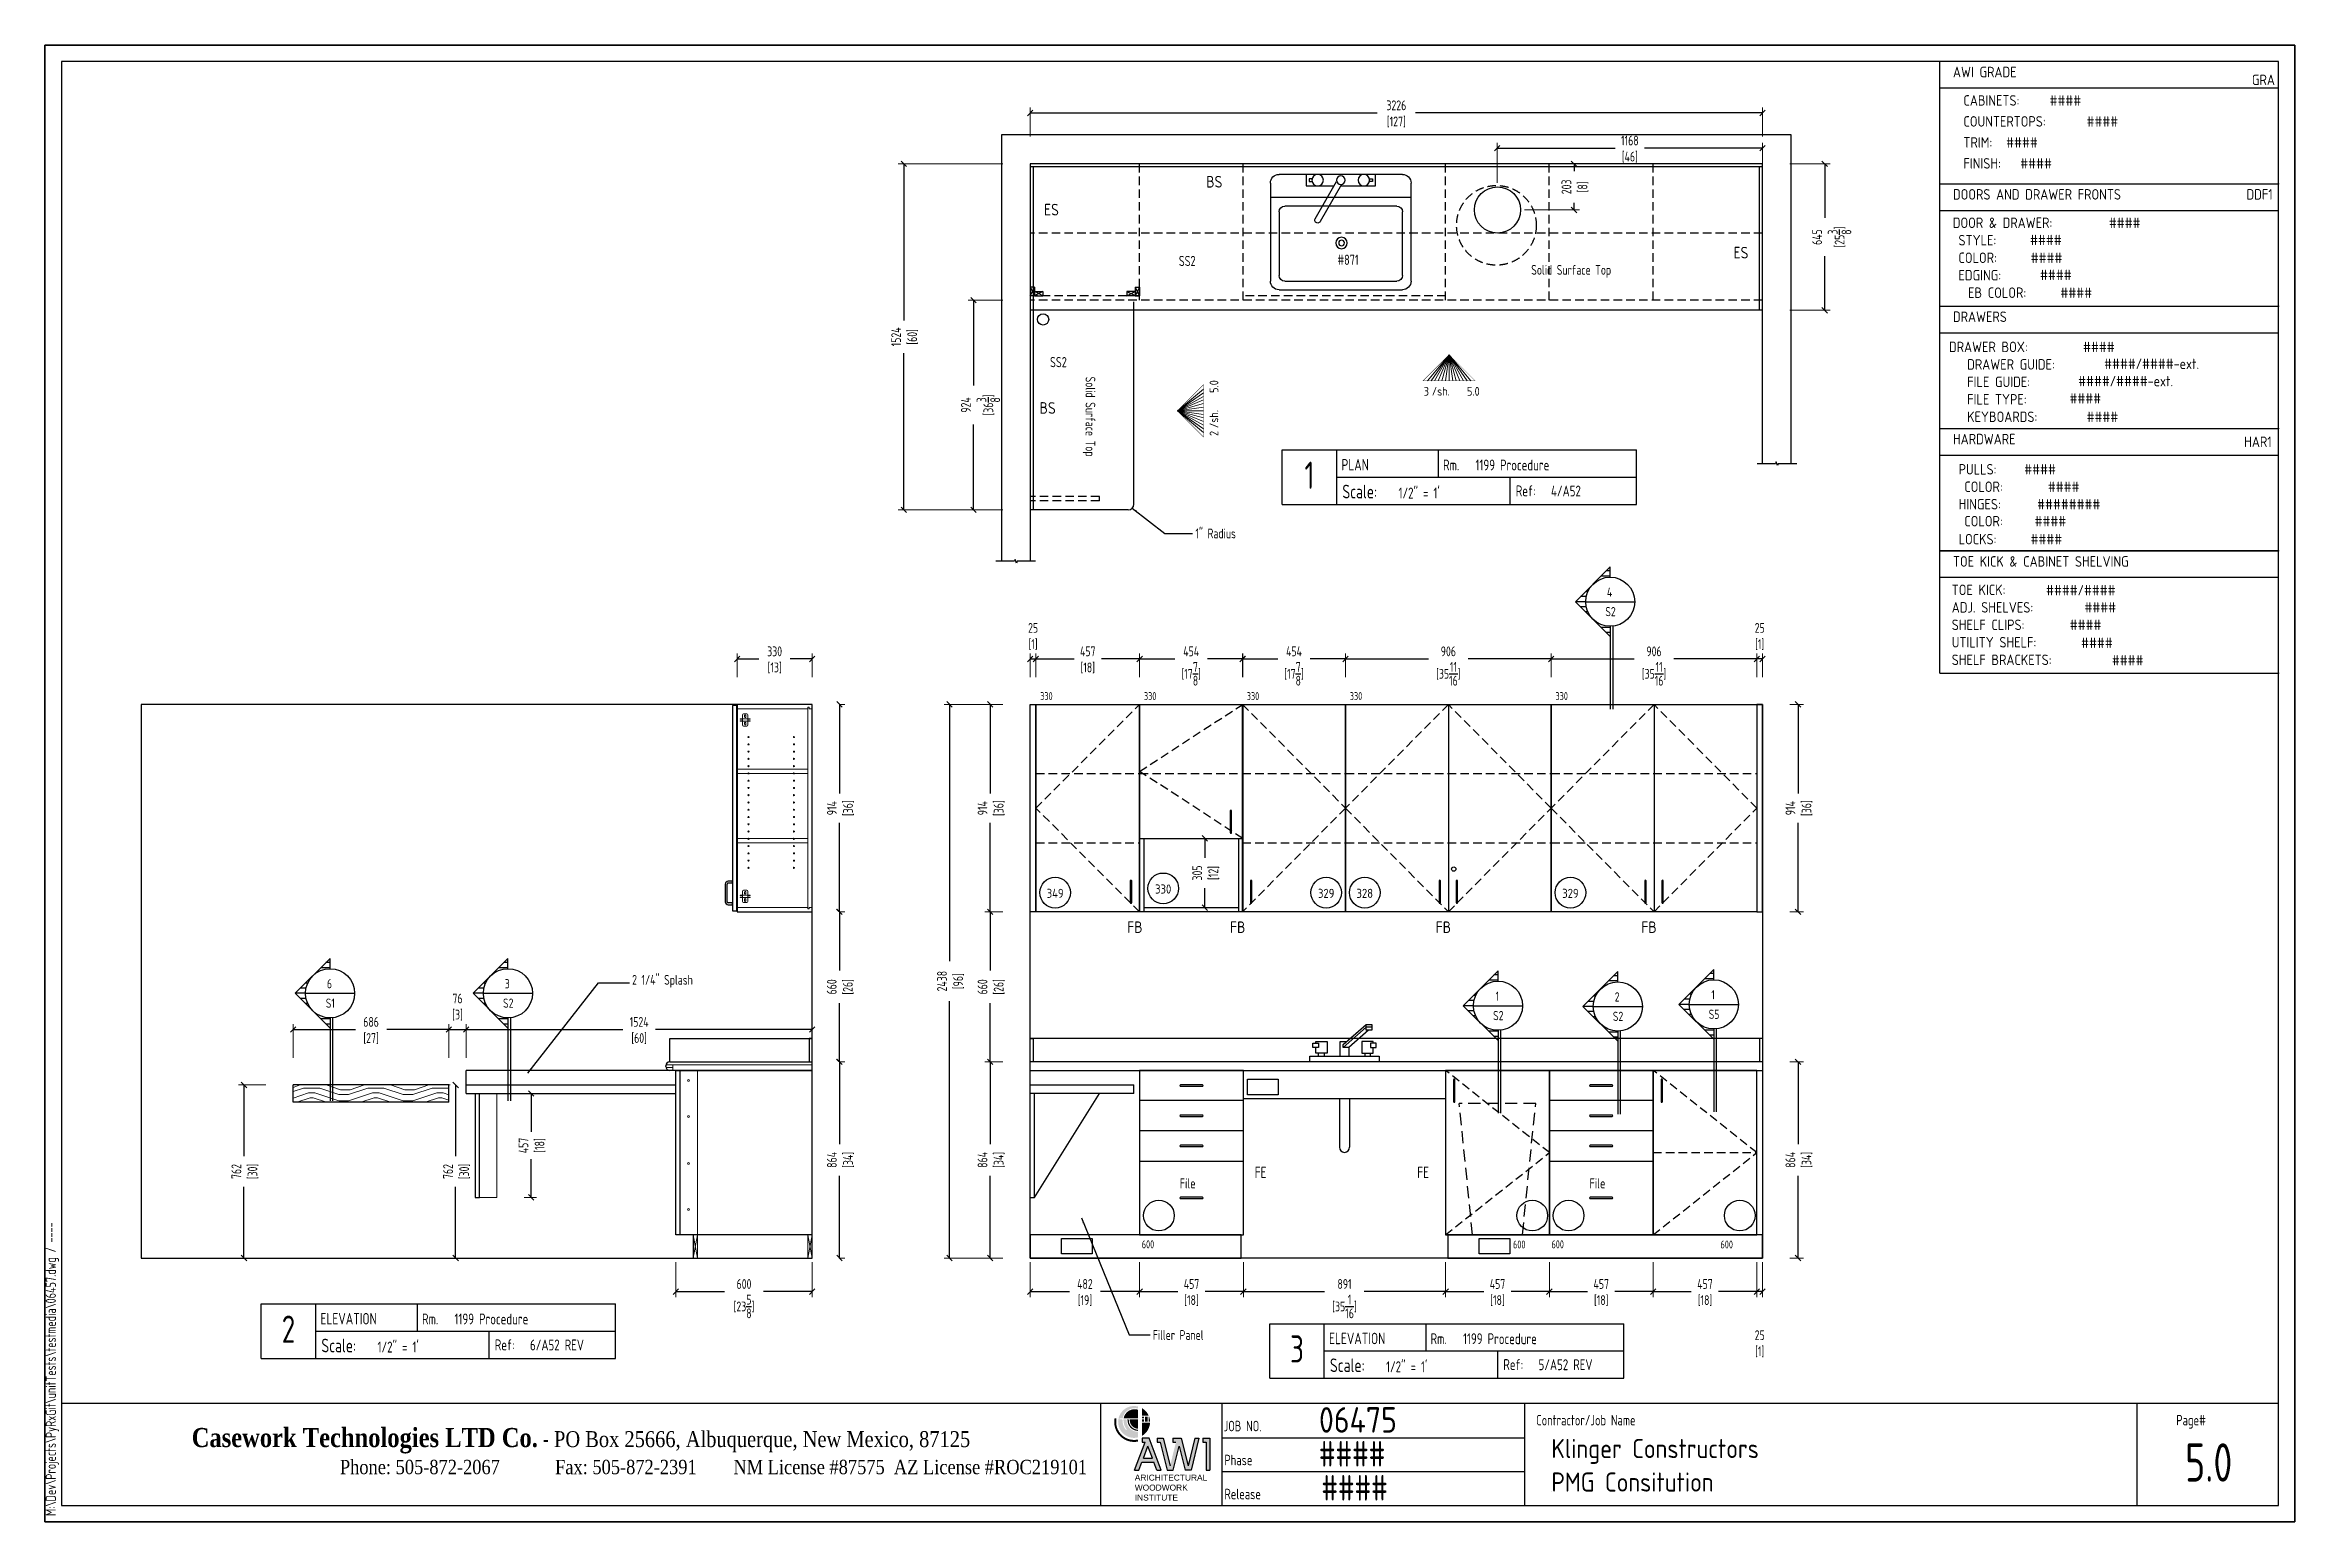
# Model space of a CAD drawing. Header units: millimetres. Extents: x -47782 to 27976, y -27086 to 15583.
# Drawn here: x -20410 to -10498, y -27086 to -20582 of the extents above; entities that cross this region are included whole.
import ezdxf
from ezdxf.enums import TextEntityAlignment as Align

# ---------------------------------------------------------------- set-up
doc = ezdxf.new("R2010")
doc.units = ezdxf.units.MM
doc.header["$LTSCALE"] = 150
doc.linetypes.add('HIDDEN', pattern=[0.375, 0.25, -0.125])
for name, color, linetype in [('1_11_BOXBASE', 4, 'Continuous'), ('1_1_WALLS', 3, 'Continuous'), ('1_2_BASES_PLAN', 8, 'HIDDEN'), ('1_8_TEXT', 7, 'Continuous'), ('1_CRP_DIMS', 7, 'Continuous'), ('1_CRP_DOORSWING', 2, 'HIDDEN'), ('1_CRP_ELEV', 4, 'Continuous'), ('1_CRP_SHELVES', 5, 'HIDDEN'), ('1_CRP_TEXT', 7, 'Continuous'), ('1_CRP_TOPS', 6, 'Continuous'), ('1_CRP_WALLS', 3, 'Continuous'), ('ANO2', 1, 'Continuous'), ('ANO3', 6, 'Continuous'), ('HIDDEN', 2, 'HIDDEN'), ('Lines', 7, 'Continuous')]:
    doc.layers.add(name, color=color, linetype=linetype)
doc.layers.add('PLOTWIN', color=211, linetype='Continuous', plot=False)
doc.styles.add('AWI', font='micross.ttf')
doc.styles.add('Ctec', font='archs.shx', dxfattribs={"width": 0.85})
doc.styles.add('FINE', font='archs.shx', dxfattribs={"width": 0.85})
doc.styles.get("Standard").update_dxf_attribs({"font": 'archquik.shx', "width": 0.85})
doc.dimstyles.new('24', dxfattribs={"dimscale": 24, "dimtxt": 1.8, "dimasz": 1, "dimexe": 1, "dimexo": 5, "dimgap": 0.5, "dimtad": 0, "dimdec": 0, "dimzin": 1, "dimdsep": 46, "dimtxsty": 'Standard', "dimblk": 'OBLIQUE', "dimcen": 0.1, "dimclrd": 1, "dimclre": 1, "dimclrt": 7, "dimadec": 0, "dimazin": 0, "dimtfac": 1, "dimtdec": 0, "dimtofl": 0, "dimtmove": 2, "dimatfit": 3, "dimfxl": 1, "dimtolj": 1, "dimtzin": 1, "dimlwe": 13, "dimarcsym": 0})

msp = doc.modelspace()

# ---------------------------------------------------------------- texts
at = {"layer": '1_8_TEXT'}
for p in [(-15642.47952, -24492.3046), (-15189.47952, -24492.3046), (-14283.47952, -24492.3046), (-13377.47952, -24492.3046)]:
    msp.add_text('FB', height=50.71872, dxfattribs=at).set_placement(p)
at = {"layer": '1_CRP_TEXT', "width": 0.85}
for s, height, p in [('330', 35, (-16025.64861, -23466.77288)), ('330', 35, (-15568.64861, -23466.77288)), ('330', 35, (-15115.64867, -23466.77289)), ('330', 35, (-14661.64861, -23466.77286)), ('330', 35, (-13755.64861, -23466.77286)), ('File', 45, (-15410.99949, -25617.58835)), ('FE', 50, (-15080.6486, -25571.77283)), ('FE', 50, (-14364.6486, -25571.77283)), ('File', 45, (-13605.99949, -25617.58834)), ('600', 35, (-15578.26254, -25881.03413)), ('600', 35, (-13942.64861, -25881.77283)), ('600', 35, (-13773.26254, -25881.03412)), ('600', 35, (-13028.6486, -25881.77282))]:
    msp.add_text(s, height=height, dxfattribs=at).set_placement(p)
at = {"layer": '1_CRP_TEXT', "char_height": 45}
for s, insert, width, attachment_point in [('#871', (-14622.9936, -21505.4353), 352.0071128, 3), ('SS2', (-15414.81012, -21510.54676), 256.1139358, 1), ('SS2', (-15982.23358, -21956.11462), 256.1139358, 1)]:
    msp.add_mtext(s, dxfattribs=dict(at, insert=insert, width=width, attachment_point=attachment_point))
at = {"layer": '1_CRP_TEXT', "color": 7, "char_height": 43.2, "attachment_point": 7}
for s, insert, width in [('\\A1;Solid Surface Top', (-13862.52086, -21606.87736), 588.5862941), ('\\A1;1" Radius', (-15341.99579, -22754.68779), 764.1316497), ('\\A1;2 1/4" Splash', (-17823.26477, -24733.37816), 568.2332981), ('\\A1;Filler Panel', (-15529.87328, -26284.28116), 932.1176442)]:
    msp.add_mtext(s, dxfattribs=dict(at, insert=insert, width=width))
at = {"layer": '1_CRP_TEXT', "color": 7, "insert": (-15782.78946, -22394.85695), "char_height": 43.2, "width": 588.5862941, "attachment_point": 3, "rotation": 270}
msp.add_mtext('\\A1;Solid Surface Top', dxfattribs=at)

# ---------------------------------------------------------------- blocks, each defined once
blk = doc.blocks.new('awi')
h = blk.add_hatch(color=256)
h.paths.add_polyline_path([(3.931, 4.105), (3.966, 4.105), (3.99, 4.17), (4.089, 4.17), (4.113, 4.105), (4.148, 4.105), (4.05, 4.366), (3.992, 4.366), (3.992, 4.333), (4.017, 4.333)])
h.paths.add_polyline_path([(4.039, 4.301), (4.076, 4.203), (4.003, 4.203)], flags=16)
for points in [[(4.165, 4.366), (4.115, 4.366), (4.115, 4.333), (4.14, 4.333), (4.197, 4.105), (4.246, 4.105), (4.295, 4.301), (4.344, 4.105), (4.393, 4.105), (4.458, 4.366), (4.425, 4.366), (4.369, 4.141), (4.313, 4.366), (4.245, 4.366), (4.245, 4.333), (4.269, 4.333), (4.222, 4.141)], [(4.491, 4.366), (4.491, 4.333), (4.516, 4.333), (4.516, 4.105), (4.548, 4.105), (4.548, 4.366)]]:
    blk.add_hatch(color=256).paths.add_polyline_path(points)
at = {"layer": 'HIDDEN'}
for points in [[(3.959, 4.418, -0.426996), (3.864, 4.52), (3.839, 4.52, 0.181903), (3.866, 4.438), (3.86, 4.433, -0.18298), (3.831, 4.52), (3.808, 4.52), (3.808, 4.528), (3.832, 4.528, -0.448286), (3.959, 4.609), (3.959, 4.626, 1.290994), (3.959, 4.373)], [(3.992, 4.612), (3.992, 4.552), (4.046, 4.552, 0.158662)], [(3.959, 4.356, -0.543101), (3.782, 4.528), (3.766, 4.528, 0.529429), (3.959, 4.339)], [(3.959, 4.6, 0.451495), (3.84, 4.528), (3.959, 4.528)], [(3.883, 4.52), (3.872, 4.52, 0.428182), (3.959, 4.426), (3.959, 4.436, -0.430066)], [(3.959, 4.52), (3.891, 4.52, 0.431933), (3.959, 4.444)], [(4.008, 4.544), (3.992, 4.544), (3.992, 4.528), (4.008, 4.528)], [(4.008, 4.52), (3.992, 4.52), (3.992, 4.503), (4.008, 4.503)], [(4.057, 4.495), (3.992, 4.495), (3.992, 4.386, 0.259457)], [(4.038, 4.544), (4.017, 4.544), (4.017, 4.503), (4.038, 4.503)], [(4.05, 4.544), (4.047, 4.544), (4.047, 4.503), (4.057, 4.503, 0.080075)]]:
    blk.add_hatch(color=104, dxfattribs=at).paths.add_polyline_path(points)
for p, q in [((3.931, 4.105), (4.017, 4.333)), ((3.992, 4.366), (3.992, 4.333)), ((4.05, 4.366), (3.992, 4.366)), ((3.992, 4.333), (4.017, 4.333)), ((4.003, 4.203), (4.039, 4.301)), ((4.029, 4.366), (4.029, 4.366)), ((4.076, 4.203), (4.039, 4.301)), ((4.148, 4.105), (4.05, 4.366)), ((4.115, 4.366), (4.115, 4.333)), ((4.115, 4.366), (4.165, 4.366)), ((4.115, 4.333), (4.14, 4.333)), ((4.14, 4.333), (4.197, 4.105)), ((4.165, 4.366), (4.222, 4.141)), ((4.245, 4.366), (4.245, 4.333)), ((4.245, 4.366), (4.313, 4.366)), ((4.245, 4.333), (4.269, 4.333)), ((4.246, 4.105), (4.295, 4.301)), ((4.295, 4.301), (4.344, 4.105)), ((4.313, 4.366), (4.369, 4.141)), ((4.425, 4.366), (4.369, 4.141)), ((4.458, 4.366), (4.393, 4.105)), ((4.425, 4.366), (4.458, 4.366)), ((4.491, 4.366), (4.491, 4.333)), ((4.491, 4.366), (4.548, 4.366)), ((4.491, 4.333), (4.516, 4.333)), ((4.516, 4.333), (4.516, 4.105)), ((4.548, 4.366), (4.548, 4.105)), ((3.931, 4.105), (3.966, 4.105)), ((3.966, 4.105), (3.99, 4.17)), ((3.99, 4.17), (4.089, 4.17)), ((4.003, 4.203), (4.076, 4.203)), ((4.113, 4.105), (4.089, 4.17)), ((4.113, 4.105), (4.148, 4.105)), ((4.197, 4.105), (4.246, 4.105)), ((4.393, 4.105), (4.344, 4.105)), ((4.516, 4.105), (4.548, 4.105))]:
    blk.add_line(p, q)
at = {"insert": (3.932, 4.068), "char_height": 0.04906, "width": 0.64931, "attachment_point": 1, "style": 'AWI'}
blk.add_mtext('ARICHITECTURAL\\PWOODWORK\\PINSTITUTE', dxfattribs=at)
blk = doc.blocks.new('Brdrtemplate')
blk.add_line((410, 21.71), (3, 21.71))
blk.add_lwpolyline([(3, 3), (410, 3), (410, 268), (3, 268)], close=True)
at = {"layer": '1_8_TEXT'}
for p, q in [((193.83, 3), (193.83, 21.71)), ((216.05, 3), (216.05, 21.71)), ((271.64, 3), (271.64, 21.71)), ((384.01, 3), (384.01, 21.71)), ((216.05, 15.47), (271.64, 15.47)), ((216.05, 9.24), (271.64, 9.24))]:
    blk.add_line(p, q, dxfattribs=at)
at = {"layer": '1_8_TEXT', "lineweight": 13}
blk.add_line((276.51, 5.57), (276.51, 5.57), dxfattribs=at)
at = {"layer": '1_8_TEXT'}
for p in [(216.05, 15.47), (216.05, 9.24)]:
    blk.add_point(p, dxfattribs=at)
at = {"layer": 'PLOTWIN'}
blk.add_lwpolyline([(0, 0), (413, 0), (413, 271), (0, 271)], close=True, dxfattribs=at)
at = {"layer": '1_8_TEXT', "lineweight": 13, "xscale": 22.39221752265871, "yscale": 22.39221752265871, "zscale": 22.39221752265871}
blk.add_blockref('awi', (111.99, -82.4), dxfattribs=at)
at = {"layer": '1_8_TEXT', "style": 'Ctec', "width": 0.85}
for s, height, p in [('JOB NO.', 1.93, (216.35, 16.64)), ('Contractor/Job Name', 1.9303, (273.72, 17.72)), ('Page#', 1.93, (391.21, 17.72)), ('Phase', 1.93, (216.48, 10.41)), ('Release', 1.93, (216.5, 4.17))]:
    blk.add_text(s, height=height, dxfattribs=at).set_placement(p)
at = {"layer": '1_8_TEXT', "insert": (0.13, 1.09), "char_height": 1.8707, "width": 218.1848, "attachment_point": 1, "rotation": 90}
blk.add_mtext('M:\\\\Dev\\\\Projects\\\\PyRxGit\\\\unitTests\\\\testmedia\\\\06457.dwg / ----', dxfattribs=at)
at = {"layer": '1_8_TEXT', "insert": (26.93, 17.25), "char_height": 3.50755, "width": 230.1894, "attachment_point": 1, "style": 'Ctec'}
blk.add_mtext('{\\fTimes New Roman|b1|i0|c0|p18;Casework Technologies LTD Co.\\Ftxt|c0;\\H0.8333x; - \\fTimes New Roman|b0|i0|c0|p18;PO Box 25666, Albuquerque, New Mexico, 87125\\P\\H0.8x;                                  \\H1.125x;  Phone: 505-872-2067            Fax: 505-872-2391        NM License #87575  AZ License #ROC219101}', dxfattribs=at)
at = {"layer": '1_8_TEXT', "flags": 8}
for tag, p, height in [('JOBNUM', (233.84, 16.39), 4.68), ('CONTRACTOR', (276.51, 11.72), 3.51), ('JOBNAME', (276.51, 5.57), 3.51)]:
    blk.add_attdef(tag, p, '', height=height, dxfattribs=at)
at = {"layer": '1_8_TEXT', "style": 'Ctec', "width": 0.85, "flags": 8}
for tag, p in [('PHASE', (233.84, 10.16)), ('RELEASE', (234.29, 3.92))]:
    blk.add_attdef(tag, p, '', height=4.68, dxfattribs=at)
blk.add_attdef('PAGE', text='', height=7.02, dxfattribs=at).set_placement((397.16, 10.92), align=Align.MIDDLE_CENTER)
blk = doc.blocks.new('elev')
at = {"layer": '1_8_TEXT'}
for p, q in [((0, 0), (0, 10)), ((0, 10), (65.02, 10)), ((10, 0), (10, 10)), ((28.64, 10), (28.64, 5)), ((65.02, 0), (65.02, 10)), ((10, 5), (65.02, 5)), ((41.81, 5), (41.81, 0)), ((0, 0), (65.02, 0))]:
    blk.add_line(p, q, dxfattribs=at)
at = {"layer": '1_8_TEXT', "style": 'Ctec', "width": 0.85}
for s, height, p in [('Rm.', 2, (29.52, 6.24)), ('Scale:', 2.5, (11.05, 1.12)), ('Ref:', 2, (42.87, 1.5))]:
    blk.add_text(s, height=height, dxfattribs=at).set_placement(p)
at = {"layer": '1_8_TEXT', "style": 'Ctec', "width": 0.85, "flags": 8}
for tag, p, height in [('BLANK', (0.4, 11.36), 2), ('NAME', (10.88, 6.24), 2.1), ('ROOM', (35.48, 6.24), 2), ('SCALE', (21.35, 1.09), 2), ('REF', (49.34, 1.47), 2)]:
    blk.add_attdef(tag, p, '', height=height, dxfattribs=at)
blk.add_attdef('DRW-NUM', text='', height=5, dxfattribs=at).set_placement((5, 2.87), align=Align.CENTER)
blk = doc.blocks.new('*U353')
for p, q in [((-268.2, 300.2), (275.7, 300.2)), ((-306.3, -169.7), (-306.3, 262.1)), ((-306.3, 198.6), (313.8, 198.6)), ((-135.9, 281.1), (-135.9, 268.4)), ((-121.8, 281.1), (-135.9, 281.1)), ((-135.9, 268.4), (-121.8, 268.4)), ((0, 255.9), (94.4, 92.4)), ((116.4, 105.1), (22, 268.6)), ((129.3, 281.1), (143.5, 281.1)), ((143.5, 268.4), (129.3, 268.4)), ((143.5, 281.1), (143.5, 268.4)), ((313.8, 262.1), (313.8, -169.7)), ((-268.2, -144.3), (-268.2, 135.1)), ((-242.8, 160.5), (250.3, 160.5)), ((275.7, 135.1), (275.7, -144.3)), ((250.3, -169.7), (-242.8, -169.7)), ((275.7, -207.8), (-268.2, -207.8))]:
    blk.add_line(p, q)
blk.add_lwpolyline([(3.6, 249.4), (-148.6, 249.4), (-148.6, 300.2), (156.2, 300.2), (156.2, 249.4), (33, 249.4)])
for centre, radius in [((-97.8, 274.8), 25.4), ((105.4, 274.8), 25.4), ((3.8, 274.8), 19), ((0.2, -1.8), 25.4), ((0.2, -1.8), 12.7)]:
    blk.add_circle(centre, radius)
for centre, radius, start, end in [((-268.2, 262.1), 38.1, 90, 180), ((275.7, 262.1), 38.1, 0, 90), ((-242.8, 135.1), 25.4, 90, 180), ((105.4, 98.8), 12.7, 210, 30), ((250.3, 135.1), 25.4, 0, 90), ((-268.2, -169.7), 38.1, 180, 270), ((-242.8, -144.3), 25.4, 180, 270), ((250.3, -144.3), 25.4, 270, 0), ((275.7, -169.7), 38.1, 270, 0)]:
    blk.add_arc(centre, radius, start, end)
blk = doc.blocks.new('A$C5278597F')
at = {"layer": '1_2_BASES_PLAN'}
for p, q in [((-1.3, 0.6), (-38.8, -18.1)), ((-38.8, -18.1), (-38.8, 0.6)), ((-38.8, 0.6), (-1.3, -18.1)), ((-38.8, 0.6), (-1.3, 0.6)), ((-1.3, -18.1), (-1.3, 0.6)), ((-38.8, -18.1), (-1.3, -18.1)), ((-20, -55.7), (-1.3, -18.1)), ((-20, -18.1), (-20, -55.7)), ((-1.3, -55.7), (-20, -18.1)), ((-20, -18.1), (-1.3, -18.1)), ((-20, -55.7), (-1.3, -55.7)), ((-1.3, -18.1), (-1.3, -55.7))]:
    blk.add_line(p, q, dxfattribs=at)
blk = doc.blocks.new('_OBLIQUE')
at = {"color": 0, "linetype": 'ByBlock'}
blk.add_line((-0.5, -0.5), (0.5, 0.5), dxfattribs=at)
blk = doc.blocks.new('*D521')
at = {"layer": '1_CRP_DIMS', "color": 1, "linetype": 'Continuous', "lineweight": 13, "transparency": 16777216}
for p, q in [((-16189.6, -21105.4), (-16650.8, -21105.4)), ((-16189.6, -22629.4), (-16650.8, -22629.4))]:
    blk.add_line(p, q, dxfattribs=at)
at = {"layer": '1_CRP_DIMS', "color": 1, "linetype": 'ByBlock', "lineweight": -2, "transparency": 16777216}
for p, q in [((-16626.8, -21105.4), (-16626.8, -21795.2)), ((-16626.8, -22629.4), (-16626.8, -21939.5))]:
    blk.add_line(p, q, dxfattribs=at)
at = {"layer": 'Defpoints', "color": 0, "transparency": 16777216}
for p in [(-16626.8, -21105.4), (-16069.6, -21105.4), (-16069.6, -22629.4)]:
    blk.add_point(p, dxfattribs=at)
at = {"layer": '1_CRP_DIMS', "color": 1, "lineweight": -2, "transparency": 16777216, "xscale": 24, "yscale": 24, "zscale": 24}
for p, rotation in [((-16626.8, -21105.4), 90), ((-16626.8, -22629.4), 270)]:
    blk.add_blockref('_OBLIQUE', p, dxfattribs=dict(at, rotation=rotation))
at = {"layer": '1_CRP_DIMS', "color": 7, "transparency": 16777216, "char_height": 43.2, "attachment_point": 5, "rotation": 90}
for s, insert in [('\\A1;1524', (-16660.4, -21867.4)), ('\\A1;[60]', (-16587.3, -21867.4))]:
    blk.add_mtext(s, dxfattribs=dict(at, insert=insert))
blk = doc.blocks.new('*D522')
at = {"layer": '1_CRP_DIMS', "color": 1, "linetype": 'Continuous', "lineweight": 13, "transparency": 16777216}
for p, q in [((-16069.6, -20985.4), (-16069.6, -20857.4)), ((-12843.8, -20985.4), (-12843.8, -20857.4))]:
    blk.add_line(p, q, dxfattribs=at)
at = {"layer": '1_CRP_DIMS', "color": 1, "linetype": 'ByBlock', "lineweight": -2, "transparency": 16777216}
for p, q in [((-16069.6, -20881.4), (-14541.6, -20881.4)), ((-12843.8, -20881.4), (-14371.9, -20881.4))]:
    blk.add_line(p, q, dxfattribs=at)
at = {"layer": 'Defpoints', "color": 0, "transparency": 16777216}
for p in [(-16069.6, -20881.4), (-16069.6, -21105.4), (-12843.8, -21105.4)]:
    blk.add_point(p, dxfattribs=at)
at = {"layer": '1_CRP_DIMS', "color": 1, "lineweight": -2, "transparency": 16777216, "xscale": 24, "yscale": 24, "zscale": 24, "rotation": 180}
blk.add_blockref('_OBLIQUE', (-16069.6, -20881.4), dxfattribs=at)
at = {"layer": '1_CRP_DIMS', "color": 1, "lineweight": -2, "transparency": 16777216, "xscale": 24, "yscale": 24, "zscale": 24}
blk.add_blockref('_OBLIQUE', (-12843.8, -20881.4), dxfattribs=at)
at = {"layer": '1_CRP_DIMS', "color": 7, "transparency": 16777216, "char_height": 43.2, "attachment_point": 5}
for s, insert in [('\\A1;3226', (-14456.7, -20847.8)), ('\\A1;[127]', (-14456.7, -20921))]:
    blk.add_mtext(s, dxfattribs=dict(at, insert=insert))
blk = doc.blocks.new('*D523')
at = {"layer": '1_CRP_DIMS', "color": 1, "linetype": 'Continuous', "lineweight": 13, "transparency": 16777216}
for p, q in [((-12723.8, -21105.4), (-12545.6, -21105.4)), ((-12723.8, -21750.4), (-12545.6, -21750.4))]:
    blk.add_line(p, q, dxfattribs=at)
at = {"layer": '1_CRP_DIMS', "color": 1, "linetype": 'ByBlock', "lineweight": -2, "transparency": 16777216}
for p, q in [((-12569.6, -21105.4), (-12569.6, -21343.7)), ((-12569.6, -21750.4), (-12569.6, -21512))]:
    blk.add_line(p, q, dxfattribs=at)
at = {"layer": 'Defpoints', "color": 0, "transparency": 16777216}
for p in [(-12843.8, -21105.4), (-12843.8, -21750.4), (-12569.6, -21750.4)]:
    blk.add_point(p, dxfattribs=at)
at = {"layer": '1_CRP_DIMS', "color": 1, "lineweight": -2, "transparency": 16777216, "xscale": 24, "yscale": 24, "zscale": 24}
for p, rotation in [((-12569.6, -21105.4), 90), ((-12569.6, -21750.4), 270)]:
    blk.add_blockref('_OBLIQUE', p, dxfattribs=dict(at, rotation=rotation))
at = {"layer": '1_CRP_DIMS', "color": 7, "transparency": 16777216, "char_height": 43.2, "attachment_point": 5, "rotation": 90}
for s, insert in [('\\A1;645', (-12603.2, -21427.9)), ('\\A1;[25{\\H1.000000x;\\S3/8;}]', (-12504.2, -21427.9))]:
    blk.add_mtext(s, dxfattribs=dict(at, insert=insert))
blk = doc.blocks.new('*D524')
at = {"layer": '1_CRP_DIMS', "color": 1, "linetype": 'Continuous', "lineweight": 13, "transparency": 16777216}
for p, q in [((-14012.3, -21188.6), (-14012.3, -21012.4)), ((-12843.8, -21202.8), (-12843.8, -21012.4))]:
    blk.add_line(p, q, dxfattribs=at)
at = {"layer": '1_CRP_DIMS', "color": 1, "linetype": 'ByBlock', "lineweight": -2, "transparency": 16777216}
for p, q in [((-14012.3, -21036.4), (-13492.6, -21036.4)), ((-12843.8, -21036.4), (-13363.6, -21036.4))]:
    blk.add_line(p, q, dxfattribs=at)
at = {"layer": 'Defpoints', "color": 0, "transparency": 16777216}
for p in [(-14012.3, -21036.4), (-14012.3, -21308.6), (-12843.8, -21322.8)]:
    blk.add_point(p, dxfattribs=at)
at = {"layer": '1_CRP_DIMS', "color": 1, "lineweight": -2, "transparency": 16777216, "xscale": 24, "yscale": 24, "zscale": 24, "rotation": 180}
blk.add_blockref('_OBLIQUE', (-14012.3, -21036.4), dxfattribs=at)
at = {"layer": '1_CRP_DIMS', "color": 1, "lineweight": -2, "transparency": 16777216, "xscale": 24, "yscale": 24, "zscale": 24}
blk.add_blockref('_OBLIQUE', (-12843.8, -21036.4), dxfattribs=at)
at = {"layer": '1_CRP_DIMS', "color": 7, "transparency": 16777216, "char_height": 43.2, "attachment_point": 5}
for s, insert in [('\\A1;1168', (-13428.1, -21002.8)), ('\\A1;[46]', (-13428.1, -21075.9))]:
    blk.add_mtext(s, dxfattribs=dict(at, insert=insert))
blk = doc.blocks.new('*D525')
at = {"layer": '1_CRP_DIMS', "color": 1, "linetype": 'Continuous', "lineweight": 13, "transparency": 16777216}
for p, q in [((-13892.3, -21105.4), (-13649.9, -21105.4)), ((-13892.3, -21308.6), (-13649.9, -21308.6))]:
    blk.add_line(p, q, dxfattribs=at)
at = {"layer": '1_CRP_DIMS', "color": 1, "linetype": 'ByBlock', "lineweight": -2, "transparency": 16777216}
for p, q in [((-13673.9, -21105.4), (-13673.9, -21137.4)), ((-13673.9, -21308.6), (-13673.9, -21276.6))]:
    blk.add_line(p, q, dxfattribs=at)
at = {"layer": 'Defpoints', "color": 0, "transparency": 16777216}
for p in [(-14012.3, -21105.4), (-13673.9, -21105.4), (-14012.3, -21308.6)]:
    blk.add_point(p, dxfattribs=at)
at = {"layer": '1_CRP_DIMS', "color": 1, "lineweight": -2, "transparency": 16777216, "xscale": 24, "yscale": 24, "zscale": 24}
for p, rotation in [((-13673.9, -21105.4), 90), ((-13673.9, -21308.6), 270)]:
    blk.add_blockref('_OBLIQUE', p, dxfattribs=dict(at, rotation=rotation))
at = {"layer": '1_CRP_DIMS', "color": 7, "transparency": 16777216, "char_height": 43.2, "attachment_point": 5, "rotation": 90}
for s, insert in [('\\A1;203', (-13707.5, -21207)), ('\\A1;[8]', (-13634.3, -21207))]:
    blk.add_mtext(s, dxfattribs=dict(at, insert=insert))
blk = doc.blocks.new('*D526')
at = {"layer": '1_CRP_DIMS', "color": 1, "linetype": 'Continuous', "lineweight": 13, "transparency": 16777216}
for p, q in [((-16189.6, -21705.4), (-16343.5, -21705.4)), ((-16189.6, -22629.4), (-16343.5, -22629.4))]:
    blk.add_line(p, q, dxfattribs=at)
at = {"layer": '1_CRP_DIMS', "color": 1, "linetype": 'ByBlock', "lineweight": -2, "transparency": 16777216}
for p, q in [((-16319.5, -21705.4), (-16319.5, -22081.9)), ((-16319.5, -22629.4), (-16319.5, -22252.8))]:
    blk.add_line(p, q, dxfattribs=at)
at = {"layer": 'Defpoints', "color": 0, "transparency": 16777216}
for p in [(-16319.5, -21705.4), (-16069.6, -21705.4), (-16069.6, -22629.4)]:
    blk.add_point(p, dxfattribs=at)
at = {"layer": '1_CRP_DIMS', "color": 1, "lineweight": -2, "transparency": 16777216, "xscale": 24, "yscale": 24, "zscale": 24}
for p, rotation in [((-16319.5, -21705.4), 90), ((-16319.5, -22629.4), 270)]:
    blk.add_blockref('_OBLIQUE', p, dxfattribs=dict(at, rotation=rotation))
at = {"layer": '1_CRP_DIMS', "color": 7, "transparency": 16777216, "char_height": 43.2, "attachment_point": 5, "rotation": 90}
for s, insert in [('\\A1;924', (-16353.1, -22167.4)), ('\\A1;[36{\\H1.000000x;\\S3/8;}]', (-16254.1, -22167.4))]:
    blk.add_mtext(s, dxfattribs=dict(at, insert=insert))
blk = doc.blocks.new('*D527')
at = {"layer": '1_CRP_DIMS', "color": 1, "linetype": 'Continuous', "lineweight": 13, "transparency": 16777216}
for p, q in [((-19316.3, -25041.8), (-19316.3, -24893.7)), ((-18630.5, -25041.8), (-18630.5, -24893.7))]:
    blk.add_line(p, q, dxfattribs=at)
at = {"layer": '1_CRP_DIMS', "color": 1, "linetype": 'ByBlock', "lineweight": -2, "transparency": 16777216}
for p, q in [((-19316.3, -24917.7), (-19042.4, -24917.7)), ((-18630.5, -24917.7), (-18904.5, -24917.7))]:
    blk.add_line(p, q, dxfattribs=at)
at = {"layer": 'Defpoints', "color": 0, "transparency": 16777216}
for p in [(-19316.3, -24917.7), (-19316.3, -25161.8), (-18630.5, -25161.8)]:
    blk.add_point(p, dxfattribs=at)
at = {"layer": '1_CRP_DIMS', "color": 1, "lineweight": -2, "transparency": 16777216, "xscale": 24, "yscale": 24, "zscale": 24, "rotation": 180}
blk.add_blockref('_OBLIQUE', (-19316.3, -24917.7), dxfattribs=at)
at = {"layer": '1_CRP_DIMS', "color": 1, "lineweight": -2, "transparency": 16777216, "xscale": 24, "yscale": 24, "zscale": 24}
blk.add_blockref('_OBLIQUE', (-18630.5, -24917.7), dxfattribs=at)
at = {"layer": '1_CRP_DIMS', "color": 7, "transparency": 16777216, "char_height": 43.2, "attachment_point": 5}
for s, insert in [('\\A1;686', (-18973.4, -24884.1)), ('\\A1;[27]', (-18973.4, -24957.2))]:
    blk.add_mtext(s, dxfattribs=dict(at, insert=insert))
blk = doc.blocks.new('*D528')
at = {"layer": '1_CRP_DIMS', "color": 1, "linetype": 'Continuous', "lineweight": 13, "transparency": 16777216}
for p, q in [((-19436.3, -25161.8), (-19557.2, -25161.8)), ((-19436.3, -25923.8), (-19557.2, -25923.8))]:
    blk.add_line(p, q, dxfattribs=at)
at = {"layer": '1_CRP_DIMS', "color": 1, "linetype": 'ByBlock', "lineweight": -2, "transparency": 16777216}
for p, q in [((-19533.2, -25161.8), (-19533.2, -25475.7)), ((-19533.2, -25923.8), (-19533.2, -25609.9))]:
    blk.add_line(p, q, dxfattribs=at)
at = {"layer": 'Defpoints', "color": 0, "transparency": 16777216}
for p in [(-19316.3, -25161.8), (-19533.2, -25923.8), (-19316.3, -25923.8)]:
    blk.add_point(p, dxfattribs=at)
at = {"layer": '1_CRP_DIMS', "color": 1, "lineweight": -2, "transparency": 16777216, "xscale": 24, "yscale": 24, "zscale": 24}
for p, rotation in [((-19533.2, -25161.8), 90), ((-19533.2, -25923.8), 270)]:
    blk.add_blockref('_OBLIQUE', p, dxfattribs=dict(at, rotation=rotation))
at = {"layer": '1_CRP_DIMS', "color": 7, "transparency": 16777216, "char_height": 43.2, "attachment_point": 5, "rotation": 90}
for s, insert in [('\\A1;762', (-19566.8, -25542.8)), ('\\A1;[30]', (-19493.6, -25542.8))]:
    blk.add_mtext(s, dxfattribs=dict(at, insert=insert))
blk = doc.blocks.new('*D529')
at = {"layer": '1_CRP_DIMS', "color": 1, "linetype": 'Continuous', "lineweight": 13, "transparency": 16777216}
for p, q in [((-18674.5, -25161.8), (-18624.8, -25161.8)), ((-18628, -25923.8), (-18624.8, -25923.8))]:
    blk.add_line(p, q, dxfattribs=at)
at = {"layer": '1_CRP_DIMS', "color": 1, "linetype": 'ByBlock', "lineweight": -2, "transparency": 16777216}
for p, q in [((-18600.8, -25161.8), (-18600.8, -25475.7)), ((-18600.8, -25923.8), (-18600.8, -25609.9))]:
    blk.add_line(p, q, dxfattribs=at)
at = {"layer": 'Defpoints', "color": 0, "transparency": 16777216}
for p in [(-18554.5, -25161.8), (-18600.8, -25923.8), (-18508, -25923.8)]:
    blk.add_point(p, dxfattribs=at)
at = {"layer": '1_CRP_DIMS', "color": 1, "lineweight": -2, "transparency": 16777216, "xscale": 24, "yscale": 24, "zscale": 24}
for p, rotation in [((-18600.8, -25161.8), 90), ((-18600.8, -25923.8), 270)]:
    blk.add_blockref('_OBLIQUE', p, dxfattribs=dict(at, rotation=rotation))
at = {"layer": '1_CRP_DIMS', "color": 7, "transparency": 16777216, "char_height": 43.2, "attachment_point": 5, "rotation": 90}
for s, insert in [('\\A1;762', (-18634.4, -25542.8)), ('\\A1;[30]', (-18561.3, -25542.8))]:
    blk.add_mtext(s, dxfattribs=dict(at, insert=insert))
blk = doc.blocks.new('*D530')
at = {"layer": '1_CRP_DIMS', "color": 1, "linetype": 'Continuous', "lineweight": 13, "transparency": 16777216}
for p, q in [((-18630.5, -25041.8), (-18630.5, -24893.7)), ((-18554.5, -25041.8), (-18554.5, -24893.7))]:
    blk.add_line(p, q, dxfattribs=at)
at = {"layer": '1_CRP_DIMS', "color": 1, "linetype": 'ByBlock', "lineweight": -2, "transparency": 16777216}
blk.add_line((-18630.5, -24917.7), (-18554.5, -24917.7), dxfattribs=at)
at = {"layer": 'Defpoints', "color": 0, "transparency": 16777216}
for p in [(-18554.5, -24917.7), (-18630.5, -25161.8), (-18554.5, -25161.8)]:
    blk.add_point(p, dxfattribs=at)
at = {"layer": '1_CRP_DIMS', "color": 1, "lineweight": -2, "transparency": 16777216, "xscale": 24, "yscale": 24, "zscale": 24, "rotation": 180}
blk.add_blockref('_OBLIQUE', (-18630.5, -24917.7), dxfattribs=at)
at = {"layer": '1_CRP_DIMS', "color": 1, "lineweight": -2, "transparency": 16777216, "xscale": 24, "yscale": 24, "zscale": 24}
blk.add_blockref('_OBLIQUE', (-18554.5, -24917.7), dxfattribs=at)
at = {"layer": '1_CRP_DIMS', "color": 7, "transparency": 16777216, "char_height": 43.2, "attachment_point": 5}
for s, insert in [('\\A1;76', (-18592.5, -24780.9)), ('\\A1;[3]', (-18592.5, -24854.1))]:
    blk.add_mtext(s, dxfattribs=dict(at, insert=insert))
blk = doc.blocks.new('*D531')
at = {"layer": '1_CRP_DIMS', "color": 1, "linetype": 'Continuous', "lineweight": 13, "transparency": 16777216}
for p, q in [((-17030.5, -24837.8), (-17030.5, -24893.7)), ((-18554.5, -25041.8), (-18554.5, -24893.7))]:
    blk.add_line(p, q, dxfattribs=at)
at = {"layer": '1_CRP_DIMS', "color": 1, "linetype": 'ByBlock', "lineweight": -2, "transparency": 16777216}
for p, q in [((-18554.5, -24917.7), (-17864.7, -24917.7)), ((-17030.5, -24917.7), (-17720.4, -24917.7))]:
    blk.add_line(p, q, dxfattribs=at)
at = {"layer": 'Defpoints', "color": 0, "transparency": 16777216}
for p in [(-18554.5, -24917.7), (-17030.5, -24957.8), (-18554.5, -25161.8)]:
    blk.add_point(p, dxfattribs=at)
at = {"layer": '1_CRP_DIMS', "color": 1, "lineweight": -2, "transparency": 16777216, "xscale": 24, "yscale": 24, "zscale": 24, "rotation": 180}
blk.add_blockref('_OBLIQUE', (-18554.5, -24917.7), dxfattribs=at)
at = {"layer": '1_CRP_DIMS', "color": 1, "lineweight": -2, "transparency": 16777216, "xscale": 24, "yscale": 24, "zscale": 24}
blk.add_blockref('_OBLIQUE', (-17030.5, -24917.7), dxfattribs=at)
at = {"layer": '1_CRP_DIMS', "color": 7, "transparency": 16777216, "char_height": 43.2, "attachment_point": 5}
for s, insert in [('\\A1;1524', (-17792.5, -24884.1)), ('\\A1;[60]', (-17792.5, -24957.2))]:
    blk.add_mtext(s, dxfattribs=dict(at, insert=insert))
blk = doc.blocks.new('*D532')
at = {"layer": '1_CRP_DIMS', "color": 1, "linetype": 'Continuous', "lineweight": 13, "transparency": 16777216}
for p, q in [((-16910.5, -25059.8), (-16885.7, -25059.8)), ((-16910.5, -25923.8), (-16885.7, -25923.8))]:
    blk.add_line(p, q, dxfattribs=at)
at = {"layer": '1_CRP_DIMS', "color": 1, "linetype": 'ByBlock', "lineweight": -2, "transparency": 16777216}
for p, q in [((-16909.7, -25059.8), (-16909.7, -25422.2)), ((-16909.7, -25923.8), (-16909.7, -25561.4))]:
    blk.add_line(p, q, dxfattribs=at)
at = {"layer": 'Defpoints', "color": 0, "transparency": 16777216}
for p in [(-17030.5, -25059.8), (-16909.7, -25059.8), (-17030.5, -25923.8)]:
    blk.add_point(p, dxfattribs=at)
at = {"layer": '1_CRP_DIMS', "color": 1, "lineweight": -2, "transparency": 16777216, "xscale": 24, "yscale": 24, "zscale": 24}
for p, rotation in [((-16909.7, -25059.8), 90), ((-16909.7, -25923.8), 270)]:
    blk.add_blockref('_OBLIQUE', p, dxfattribs=dict(at, rotation=rotation))
at = {"layer": '1_CRP_DIMS', "color": 7, "transparency": 16777216, "char_height": 43.2, "attachment_point": 5, "rotation": 90}
for s, insert in [('\\A1;864', (-16943.3, -25491.8)), ('\\A1;[34]', (-16870.1, -25491.8))]:
    blk.add_mtext(s, dxfattribs=dict(at, insert=insert))
blk = doc.blocks.new('*D533')
at = {"layer": '1_CRP_DIMS', "color": 1, "linetype": 'Continuous', "lineweight": 13, "transparency": 16777216}
for p, q in [((-16910.5, -23485.8), (-16885.7, -23485.8)), ((-16910.5, -24399.8), (-16885.7, -24399.8))]:
    blk.add_line(p, q, dxfattribs=at)
at = {"layer": '1_CRP_DIMS', "color": 1, "linetype": 'ByBlock', "lineweight": -2, "transparency": 16777216}
for p, q in [((-16909.7, -23485.8), (-16909.7, -23878.9)), ((-16909.7, -24399.8), (-16909.7, -24006.7))]:
    blk.add_line(p, q, dxfattribs=at)
at = {"layer": 'Defpoints', "color": 0, "transparency": 16777216}
for p in [(-17030.5, -23485.8), (-17030.5, -24399.8), (-16909.7, -24399.8)]:
    blk.add_point(p, dxfattribs=at)
at = {"layer": '1_CRP_DIMS', "color": 1, "lineweight": -2, "transparency": 16777216, "xscale": 24, "yscale": 24, "zscale": 24}
for p, rotation in [((-16909.7, -23485.8), 90), ((-16909.7, -24399.8), 270)]:
    blk.add_blockref('_OBLIQUE', p, dxfattribs=dict(at, rotation=rotation))
at = {"layer": '1_CRP_DIMS', "color": 7, "transparency": 16777216, "char_height": 43.2, "attachment_point": 5, "rotation": 90}
for s, insert in [('\\A1;914', (-16943.3, -23942.8)), ('\\A1;[36]', (-16870.1, -23942.8))]:
    blk.add_mtext(s, dxfattribs=dict(at, insert=insert))
blk = doc.blocks.new('*D534')
at = {"layer": '1_CRP_DIMS', "color": 1, "linetype": 'Continuous', "lineweight": 13, "transparency": 16777216}
for p, q in [((-16910.5, -24399.8), (-16886.5, -24399.8)), ((-16910.5, -25059.8), (-16886.5, -25059.8))]:
    blk.add_line(p, q, dxfattribs=at)
at = {"layer": '1_CRP_DIMS', "color": 1, "linetype": 'ByBlock', "lineweight": -2, "transparency": 16777216}
for p, q in [((-16910.5, -24399.8), (-16910.5, -24658.3)), ((-16910.5, -25059.8), (-16910.5, -24801.3))]:
    blk.add_line(p, q, dxfattribs=at)
at = {"layer": 'Defpoints', "color": 0, "transparency": 16777216}
for p in [(-17030.5, -24399.8), (-16910.5, -24399.8), (-17030.5, -25059.8)]:
    blk.add_point(p, dxfattribs=at)
at = {"layer": '1_CRP_DIMS', "color": 1, "lineweight": -2, "transparency": 16777216, "xscale": 24, "yscale": 24, "zscale": 24}
for p, rotation in [((-16910.5, -24399.8), 90), ((-16910.5, -25059.8), 270)]:
    blk.add_blockref('_OBLIQUE', p, dxfattribs=dict(at, rotation=rotation))
at = {"layer": '1_CRP_DIMS', "color": 7, "transparency": 16777216, "char_height": 43.2, "attachment_point": 5, "rotation": 90}
for s, insert in [('\\A1;660', (-16944.1, -24729.8)), ('\\A1;[26]', (-16871, -24729.8))]:
    blk.add_mtext(s, dxfattribs=dict(at, insert=insert))
blk = doc.blocks.new('*D535')
at = {"layer": '1_CRP_DIMS', "color": 1, "linetype": 'Continuous', "lineweight": 13, "transparency": 16777216}
for p, q in [((-17630.5, -25941.8), (-17630.5, -26095.8)), ((-17030.5, -25941.8), (-17030.5, -26095.8))]:
    blk.add_line(p, q, dxfattribs=at)
at = {"layer": '1_CRP_DIMS', "color": 1, "linetype": 'ByBlock', "lineweight": -2, "transparency": 16777216}
for p, q in [((-17630.5, -26071.8), (-17416, -26071.8)), ((-17030.5, -26071.8), (-17245.1, -26071.8))]:
    blk.add_line(p, q, dxfattribs=at)
at = {"layer": 'Defpoints', "color": 0, "transparency": 16777216}
for p in [(-17630.5, -25821.8), (-17030.5, -25821.8), (-17630.5, -26071.8)]:
    blk.add_point(p, dxfattribs=at)
at = {"layer": '1_CRP_DIMS', "color": 1, "lineweight": -2, "transparency": 16777216, "xscale": 24, "yscale": 24, "zscale": 24, "rotation": 180}
blk.add_blockref('_OBLIQUE', (-17630.5, -26071.8), dxfattribs=at)
at = {"layer": '1_CRP_DIMS', "color": 1, "lineweight": -2, "transparency": 16777216, "xscale": 24, "yscale": 24, "zscale": 24}
blk.add_blockref('_OBLIQUE', (-17030.5, -26071.8), dxfattribs=at)
at = {"layer": '1_CRP_DIMS', "color": 7, "transparency": 16777216, "char_height": 43.2, "attachment_point": 5}
for s, insert in [('\\A1;600', (-17330.5, -26038.2)), ('\\A1;[23{\\H1.000000x;\\S5/8;}]', (-17330.5, -26137.2))]:
    blk.add_mtext(s, dxfattribs=dict(at, insert=insert))
blk = doc.blocks.new('*D536')
at = {"layer": '1_CRP_DIMS', "color": 1, "linetype": 'Continuous', "lineweight": 13, "transparency": 16777216}
for p, q in [((-17360.5, -23365.8), (-17360.5, -23261.8)), ((-17030.5, -23365.8), (-17030.5, -23261.8))]:
    blk.add_line(p, q, dxfattribs=at)
at = {"layer": '1_CRP_DIMS', "color": 1, "linetype": 'ByBlock', "lineweight": -2, "transparency": 16777216}
for p, q in [((-17360.5, -23285.8), (-17264.5, -23285.8)), ((-17030.5, -23285.8), (-17126.6, -23285.8))]:
    blk.add_line(p, q, dxfattribs=at)
at = {"layer": 'Defpoints', "color": 0, "transparency": 16777216}
for p in [(-17360.5, -23285.8), (-17360.5, -23485.8), (-17030.5, -23485.8)]:
    blk.add_point(p, dxfattribs=at)
at = {"layer": '1_CRP_DIMS', "color": 1, "lineweight": -2, "transparency": 16777216, "xscale": 24, "yscale": 24, "zscale": 24, "rotation": 180}
blk.add_blockref('_OBLIQUE', (-17360.5, -23285.8), dxfattribs=at)
at = {"layer": '1_CRP_DIMS', "color": 1, "lineweight": -2, "transparency": 16777216, "xscale": 24, "yscale": 24, "zscale": 24}
blk.add_blockref('_OBLIQUE', (-17030.5, -23285.8), dxfattribs=at)
at = {"layer": '1_CRP_DIMS', "color": 7, "transparency": 16777216, "char_height": 43.2, "attachment_point": 5}
for s, insert in [('\\A1;330', (-17195.5, -23252.2)), ('\\A1;[13]', (-17195.5, -23325.3))]:
    blk.add_mtext(s, dxfattribs=dict(at, insert=insert))
blk = doc.blocks.new('*U337')
at = {"color": 6}
blk.add_line((-4.26, 0), (4.26, 0), dxfattribs=at)
at = {"layer": 'ANO3'}
for p, q in [((0, 6.04), (-6.04, 0)), ((0, 4.44), (-1.6, 4.44)), ((0, 5.33), (-0.71, 5.33)), ((0, 4.26), (0, 6.04)), ((0, -6.04), (-6.04, 0)), ((-4.26, 0), (-6.04, 0)), ((-4.17, 0.89), (-5.15, 0.89)), ((-3.87, 1.78), (-4.26, 1.78)), ((-3.33, 2.66), (-3.37, 2.66)), ((-2.36, 3.55), (-2.49, 3.55)), ((-4.17, -0.89), (-5.15, -0.89)), ((-3.87, -1.78), (-4.26, -1.78)), ((-3.33, -2.66), (-3.37, -2.66)), ((-2.36, -3.55), (-2.49, -3.55)), ((0, -4.44), (-1.6, -4.44)), ((0, -5.33), (-0.71, -5.33)), ((0, -4.26), (0, -18.64)), ((0.44, -4.24), (0.44, -18.64))]:
    blk.add_line(p, q, dxfattribs=at)
blk.add_circle((0, 0), 4.26, dxfattribs=at)
at = {"color": 7, "style": 'FINE', "width": 0.9}
for tag, p in [('SEC', (-0.11, 0.86)), ('PAGE', (0.05, -2.51))]:
    blk.add_attdef(tag, text='', height=1.6, dxfattribs=at).set_placement(p, align=Align.CENTER)
blk = doc.blocks.new('*D537')
at = {"layer": '1_CRP_DIMS', "color": 1, "linetype": 'Continuous', "lineweight": 13, "transparency": 16777216}
for p, q in [((-12868.6, -23365.8), (-12868.6, -23261.8)), ((-12843.6, -23365.8), (-12843.6, -23261.8))]:
    blk.add_line(p, q, dxfattribs=at)
at = {"layer": '1_CRP_DIMS', "color": 1, "linetype": 'ByBlock', "lineweight": -2, "transparency": 16777216}
blk.add_line((-12843.6, -23285.8), (-12868.6, -23285.8), dxfattribs=at)
at = {"layer": 'Defpoints', "color": 0, "transparency": 16777216}
for p in [(-12868.6, -23285.8), (-12868.6, -23485.8), (-12843.6, -23485.8)]:
    blk.add_point(p, dxfattribs=at)
at = {"layer": '1_CRP_DIMS', "color": 1, "lineweight": -2, "transparency": 16777216, "xscale": 24, "yscale": 24, "zscale": 24, "rotation": 180}
blk.add_blockref('_OBLIQUE', (-12868.6, -23285.8), dxfattribs=at)
at = {"layer": '1_CRP_DIMS', "color": 1, "lineweight": -2, "transparency": 16777216, "xscale": 24, "yscale": 24, "zscale": 24}
blk.add_blockref('_OBLIQUE', (-12843.6, -23285.8), dxfattribs=at)
at = {"layer": '1_CRP_DIMS', "color": 7, "transparency": 16777216, "char_height": 43.2, "attachment_point": 5}
for s, insert in [('\\A1;25', (-12856.1, -23149)), ('\\A1;[1]', (-12856.1, -23222.2))]:
    blk.add_mtext(s, dxfattribs=dict(at, insert=insert))
blk = doc.blocks.new('*D538')
at = {"layer": '1_CRP_DIMS', "color": 1, "linetype": 'Continuous', "lineweight": 13, "transparency": 16777216}
for p, q in [((-16069.6, -23365.8), (-16069.6, -23261.8)), ((-16044.6, -23365.8), (-16044.6, -23261.8))]:
    blk.add_line(p, q, dxfattribs=at)
at = {"layer": '1_CRP_DIMS', "color": 1, "linetype": 'ByBlock', "lineweight": -2, "transparency": 16777216}
blk.add_line((-16069.6, -23285.8), (-16044.6, -23285.8), dxfattribs=at)
at = {"layer": 'Defpoints', "color": 0, "transparency": 16777216}
for p in [(-16044.6, -23285.8), (-16069.6, -23485.8), (-16044.6, -23485.8)]:
    blk.add_point(p, dxfattribs=at)
at = {"layer": '1_CRP_DIMS', "color": 1, "lineweight": -2, "transparency": 16777216, "xscale": 24, "yscale": 24, "zscale": 24, "rotation": 180}
blk.add_blockref('_OBLIQUE', (-16069.6, -23285.8), dxfattribs=at)
at = {"layer": '1_CRP_DIMS', "color": 1, "lineweight": -2, "transparency": 16777216, "xscale": 24, "yscale": 24, "zscale": 24}
blk.add_blockref('_OBLIQUE', (-16044.6, -23285.8), dxfattribs=at)
at = {"layer": '1_CRP_DIMS', "color": 7, "transparency": 16777216, "char_height": 43.2, "attachment_point": 5}
for s, insert in [('\\A1;25', (-16057.1, -23149)), ('\\A1;[1]', (-16057.1, -23222.2))]:
    blk.add_mtext(s, dxfattribs=dict(at, insert=insert))
blk = doc.blocks.new('*D539')
at = {"layer": '1_CRP_DIMS', "color": 1, "linetype": 'Continuous', "lineweight": 13, "transparency": 16777216}
for p, q in [((-16069.6, -25941.8), (-16069.6, -26095.8)), ((-15587.6, -25941.8), (-15587.6, -26095.8))]:
    blk.add_line(p, q, dxfattribs=at)
at = {"layer": '1_CRP_DIMS', "color": 1, "linetype": 'ByBlock', "lineweight": -2, "transparency": 16777216}
for p, q in [((-16069.6, -26071.8), (-15897, -26071.8)), ((-15587.6, -26071.8), (-15760.3, -26071.8))]:
    blk.add_line(p, q, dxfattribs=at)
at = {"layer": 'Defpoints', "color": 0, "transparency": 16777216}
for p in [(-16069.6, -25821.8), (-15587.6, -25821.8), (-16069.6, -26071.8)]:
    blk.add_point(p, dxfattribs=at)
at = {"layer": '1_CRP_DIMS', "color": 1, "lineweight": -2, "transparency": 16777216, "xscale": 24, "yscale": 24, "zscale": 24, "rotation": 180}
blk.add_blockref('_OBLIQUE', (-16069.6, -26071.8), dxfattribs=at)
at = {"layer": '1_CRP_DIMS', "color": 1, "lineweight": -2, "transparency": 16777216, "xscale": 24, "yscale": 24, "zscale": 24}
blk.add_blockref('_OBLIQUE', (-15587.6, -26071.8), dxfattribs=at)
at = {"layer": '1_CRP_DIMS', "color": 7, "transparency": 16777216, "char_height": 43.2, "attachment_point": 5}
for s, insert in [('\\A1;482', (-15828.6, -26038.2)), ('\\A1;[19]', (-15828.6, -26111.3))]:
    blk.add_mtext(s, dxfattribs=dict(at, insert=insert))
blk = doc.blocks.new('*D540')
at = {"layer": '1_CRP_DIMS', "color": 1, "linetype": 'Continuous', "lineweight": 13, "transparency": 16777216}
for p, q in [((-12868.6, -25941.8), (-12868.6, -26095.8)), ((-12843.6, -25941.8), (-12843.6, -26095.8))]:
    blk.add_line(p, q, dxfattribs=at)
at = {"layer": '1_CRP_DIMS', "color": 1, "linetype": 'ByBlock', "lineweight": -2, "transparency": 16777216}
blk.add_line((-12843.6, -26071.8), (-12868.6, -26071.8), dxfattribs=at)
at = {"layer": 'Defpoints', "color": 0, "transparency": 16777216}
for p in [(-12868.6, -25821.8), (-12843.6, -25821.8), (-12868.6, -26071.8)]:
    blk.add_point(p, dxfattribs=at)
at = {"layer": '1_CRP_DIMS', "color": 1, "lineweight": -2, "transparency": 16777216, "xscale": 24, "yscale": 24, "zscale": 24, "rotation": 180}
blk.add_blockref('_OBLIQUE', (-12868.6, -26071.8), dxfattribs=at)
at = {"layer": '1_CRP_DIMS', "color": 1, "lineweight": -2, "transparency": 16777216, "xscale": 24, "yscale": 24, "zscale": 24}
blk.add_blockref('_OBLIQUE', (-12843.6, -26071.8), dxfattribs=at)
at = {"layer": '1_CRP_DIMS', "color": 7, "transparency": 16777216, "char_height": 43.2, "attachment_point": 5}
for s, insert in [('\\A1;25', (-12856.1, -26263.6)), ('\\A1;[1]', (-12856.1, -26336.8))]:
    blk.add_mtext(s, dxfattribs=dict(at, insert=insert))
blk = doc.blocks.new('doublepullu')
for points in [[(-35, 137, 1), (-41, 137), (-41, 41, 1), (-35, 41)], [(41, 41), (41, 137, 1), (35, 137), (35, 41, 1)]]:
    blk.add_lwpolyline(points, format="xyb", close=True)
blk = doc.blocks.new('n')
blk.add_circle((84.8528, 84.8528), 67.5806)
at = {"flags": 8}
blk.add_attdef('NUMBER', text='', height=40, dxfattribs=at).set_placement((84.8528, 61.841), align=Align.CENTER)
blk = doc.blocks.new('*D541')
at = {"layer": '1_CRP_DIMS', "color": 1, "linetype": 'Continuous', "lineweight": 13, "transparency": 16777216}
for p, q in [((-13774.6, -23365.8), (-13774.6, -23261.8)), ((-12868.6, -23365.8), (-12868.6, -23261.8))]:
    blk.add_line(p, q, dxfattribs=at)
at = {"layer": '1_CRP_DIMS', "color": 1, "linetype": 'ByBlock', "lineweight": -2, "transparency": 16777216}
for p, q in [((-13774.6, -23285.8), (-13409, -23285.8)), ((-12868.6, -23285.8), (-13234.3, -23285.8))]:
    blk.add_line(p, q, dxfattribs=at)
at = {"layer": 'Defpoints', "color": 0, "transparency": 16777216}
for p in [(-12868.6, -23285.8), (-13774.6, -23485.8), (-12868.6, -23485.8)]:
    blk.add_point(p, dxfattribs=at)
at = {"layer": '1_CRP_DIMS', "color": 1, "lineweight": -2, "transparency": 16777216, "xscale": 24, "yscale": 24, "zscale": 24, "rotation": 180}
blk.add_blockref('_OBLIQUE', (-13774.6, -23285.8), dxfattribs=at)
at = {"layer": '1_CRP_DIMS', "color": 1, "lineweight": -2, "transparency": 16777216, "xscale": 24, "yscale": 24, "zscale": 24}
blk.add_blockref('_OBLIQUE', (-12868.6, -23285.8), dxfattribs=at)
at = {"layer": '1_CRP_DIMS', "color": 7, "transparency": 16777216, "char_height": 43.2, "attachment_point": 5}
for s, insert in [('\\A1;906', (-13321.6, -23252.2)), ('\\A1;[35{\\H1.000000x;\\S11/16;}]', (-13321.6, -23351.2))]:
    blk.add_mtext(s, dxfattribs=dict(at, insert=insert))
blk = doc.blocks.new('doublepullu_lock')
for points in [[(-35, 137, 1), (-41, 137), (-41, 41, 1), (-35, 41)], [(41, 41), (41, 137, 1), (35, 137), (35, 41, 1)]]:
    blk.add_lwpolyline(points, format="xyb", close=True)
blk.add_circle((23.8683, 188.95), 9.5)
blk = doc.blocks.new('*D542')
at = {"layer": '1_CRP_DIMS', "color": 1, "linetype": 'Continuous', "lineweight": 13, "transparency": 16777216}
for p, q in [((-14680.6, -23365.8), (-14680.6, -23261.8)), ((-13774.6, -23365.8), (-13774.6, -23261.8))]:
    blk.add_line(p, q, dxfattribs=at)
at = {"layer": '1_CRP_DIMS', "color": 1, "linetype": 'ByBlock', "lineweight": -2, "transparency": 16777216}
for p, q in [((-14680.6, -23285.8), (-14315, -23285.8)), ((-13774.6, -23285.8), (-14140.3, -23285.8))]:
    blk.add_line(p, q, dxfattribs=at)
at = {"layer": 'Defpoints', "color": 0, "transparency": 16777216}
for p in [(-13774.6, -23285.8), (-14680.6, -23485.8), (-13774.6, -23485.8)]:
    blk.add_point(p, dxfattribs=at)
at = {"layer": '1_CRP_DIMS', "color": 1, "lineweight": -2, "transparency": 16777216, "xscale": 24, "yscale": 24, "zscale": 24, "rotation": 180}
blk.add_blockref('_OBLIQUE', (-14680.6, -23285.8), dxfattribs=at)
at = {"layer": '1_CRP_DIMS', "color": 1, "lineweight": -2, "transparency": 16777216, "xscale": 24, "yscale": 24, "zscale": 24}
blk.add_blockref('_OBLIQUE', (-13774.6, -23285.8), dxfattribs=at)
at = {"layer": '1_CRP_DIMS', "color": 7, "transparency": 16777216, "char_height": 43.2, "attachment_point": 5}
for s, insert in [('\\A1;906', (-14227.6, -23252.2)), ('\\A1;[35{\\H1.000000x;\\S11/16;}]', (-14227.6, -23351.2))]:
    blk.add_mtext(s, dxfattribs=dict(at, insert=insert))
blk = doc.blocks.new('sngldrpullr')
blk.add_lwpolyline([(35, -137, 1), (41, -137), (41, -41, 1), (35, -41)], format="xyb", close=True)
blk = doc.blocks.new('*D543')
at = {"layer": '1_CRP_DIMS', "color": 1, "linetype": 'Continuous', "lineweight": 13, "transparency": 16777216}
for p, q in [((-16044.6, -23365.8), (-16044.6, -23261.8)), ((-15587.6, -23365.8), (-15587.6, -23261.8))]:
    blk.add_line(p, q, dxfattribs=at)
at = {"layer": '1_CRP_DIMS', "color": 1, "linetype": 'ByBlock', "lineweight": -2, "transparency": 16777216}
for p, q in [((-16044.6, -23285.8), (-15876.3, -23285.8)), ((-15587.6, -23285.8), (-15756, -23285.8))]:
    blk.add_line(p, q, dxfattribs=at)
at = {"layer": 'Defpoints', "color": 0, "transparency": 16777216}
for p in [(-15587.6, -23285.8), (-16044.6, -23485.8), (-15587.6, -23485.8)]:
    blk.add_point(p, dxfattribs=at)
at = {"layer": '1_CRP_DIMS', "color": 1, "lineweight": -2, "transparency": 16777216, "xscale": 24, "yscale": 24, "zscale": 24, "rotation": 180}
blk.add_blockref('_OBLIQUE', (-16044.6, -23285.8), dxfattribs=at)
at = {"layer": '1_CRP_DIMS', "color": 1, "lineweight": -2, "transparency": 16777216, "xscale": 24, "yscale": 24, "zscale": 24}
blk.add_blockref('_OBLIQUE', (-15587.6, -23285.8), dxfattribs=at)
at = {"layer": '1_CRP_DIMS', "color": 7, "transparency": 16777216, "char_height": 43.2, "attachment_point": 5}
for s, insert in [('\\A1;457', (-15816.1, -23252.2)), ('\\A1;[18]', (-15816.1, -23325.3))]:
    blk.add_mtext(s, dxfattribs=dict(at, insert=insert))
blk = doc.blocks.new('sngldrwpull')
blk.add_lwpolyline([(48, 3), (-48, 3, 1), (-48, -3), (48, -3, 1)], format="xyb", close=True)
blk = doc.blocks.new('*D544')
at = {"layer": '1_CRP_DIMS', "color": 1, "linetype": 'Continuous', "lineweight": 13, "transparency": 16777216}
for p, q in [((-15587.6, -25941.8), (-15587.6, -26095.8)), ((-15130.6, -25941.8), (-15130.6, -26095.8))]:
    blk.add_line(p, q, dxfattribs=at)
at = {"layer": '1_CRP_DIMS', "color": 1, "linetype": 'ByBlock', "lineweight": -2, "transparency": 16777216}
for p, q in [((-15587.6, -26071.8), (-15419.3, -26071.8)), ((-15130.6, -26071.8), (-15299, -26071.8))]:
    blk.add_line(p, q, dxfattribs=at)
at = {"layer": 'Defpoints', "color": 0, "transparency": 16777216}
for p in [(-15587.6, -25821.8), (-15130.6, -25821.8), (-15130.6, -26071.8)]:
    blk.add_point(p, dxfattribs=at)
at = {"layer": '1_CRP_DIMS', "color": 1, "lineweight": -2, "transparency": 16777216, "xscale": 24, "yscale": 24, "zscale": 24, "rotation": 180}
blk.add_blockref('_OBLIQUE', (-15587.6, -26071.8), dxfattribs=at)
at = {"layer": '1_CRP_DIMS', "color": 1, "lineweight": -2, "transparency": 16777216, "xscale": 24, "yscale": 24, "zscale": 24}
blk.add_blockref('_OBLIQUE', (-15130.6, -26071.8), dxfattribs=at)
at = {"layer": '1_CRP_DIMS', "color": 7, "transparency": 16777216, "char_height": 43.2, "attachment_point": 5}
for s, insert in [('\\A1;457', (-15359.1, -26038.2)), ('\\A1;[18]', (-15359.1, -26111.3))]:
    blk.add_mtext(s, dxfattribs=dict(at, insert=insert))
blk = doc.blocks.new('nt')
at = {"layer": '1_8_TEXT'}
blk.add_lwpolyline([(18, 18), (18, 86), (152.667, 86), (152.667, 18)], close=True, dxfattribs=at)
at = {"layer": '1_8_TEXT', "flags": 8}
blk.add_attdef('NUMBER', text='', height=40, dxfattribs=at).set_placement((85.3333, 28.9881), align=Align.CENTER)
blk = doc.blocks.new('A$C7A7A7114')
at = {"layer": '1_2_BASES_PLAN'}
for p, q in [((-80.4, 9.8), (-120.9, 411.7)), ((112.8, 411.7), (-120.9, 411.7)), ((72.3, 9.8), (112.8, 411.7)), ((72.3, 9.8), (-80.4, 9.8))]:
    blk.add_line(p, q, dxfattribs=at)
blk = doc.blocks.new('*D545')
at = {"layer": '1_CRP_DIMS', "color": 1, "linetype": 'Continuous', "lineweight": 13, "transparency": 16777216}
for p, q in [((-13782.6, -25941.8), (-13782.6, -26095.8)), ((-13325.6, -25941.8), (-13325.6, -26095.8))]:
    blk.add_line(p, q, dxfattribs=at)
at = {"layer": '1_CRP_DIMS', "color": 1, "linetype": 'ByBlock', "lineweight": -2, "transparency": 16777216}
for p, q in [((-13782.6, -26071.8), (-13614.3, -26071.8)), ((-13325.6, -26071.8), (-13494, -26071.8))]:
    blk.add_line(p, q, dxfattribs=at)
at = {"layer": 'Defpoints', "color": 0, "transparency": 16777216}
for p in [(-13782.6, -25821.8), (-13325.6, -25821.8), (-13325.6, -26071.8)]:
    blk.add_point(p, dxfattribs=at)
at = {"layer": '1_CRP_DIMS', "color": 1, "lineweight": -2, "transparency": 16777216, "xscale": 24, "yscale": 24, "zscale": 24, "rotation": 180}
blk.add_blockref('_OBLIQUE', (-13782.6, -26071.8), dxfattribs=at)
at = {"layer": '1_CRP_DIMS', "color": 1, "lineweight": -2, "transparency": 16777216, "xscale": 24, "yscale": 24, "zscale": 24}
blk.add_blockref('_OBLIQUE', (-13325.6, -26071.8), dxfattribs=at)
at = {"layer": '1_CRP_DIMS', "color": 7, "transparency": 16777216, "char_height": 43.2, "attachment_point": 5}
for s, insert in [('\\A1;457', (-13554.1, -26038.2)), ('\\A1;[18]', (-13554.1, -26111.3))]:
    blk.add_mtext(s, dxfattribs=dict(at, insert=insert))
blk = doc.blocks.new('*D546')
at = {"layer": '1_CRP_DIMS', "color": 1, "linetype": 'Continuous', "lineweight": 13, "transparency": 16777216}
for p, q in [((-13325.6, -25941.8), (-13325.6, -26095.8)), ((-12868.6, -25941.8), (-12868.6, -26095.8))]:
    blk.add_line(p, q, dxfattribs=at)
at = {"layer": '1_CRP_DIMS', "color": 1, "linetype": 'ByBlock', "lineweight": -2, "transparency": 16777216}
for p, q in [((-13325.6, -26071.8), (-13157.3, -26071.8)), ((-12868.6, -26071.8), (-13037, -26071.8))]:
    blk.add_line(p, q, dxfattribs=at)
at = {"layer": 'Defpoints', "color": 0, "transparency": 16777216}
for p in [(-13325.6, -25821.8), (-12868.6, -25821.8), (-12868.6, -26071.8)]:
    blk.add_point(p, dxfattribs=at)
at = {"layer": '1_CRP_DIMS', "color": 1, "lineweight": -2, "transparency": 16777216, "xscale": 24, "yscale": 24, "zscale": 24, "rotation": 180}
blk.add_blockref('_OBLIQUE', (-13325.6, -26071.8), dxfattribs=at)
at = {"layer": '1_CRP_DIMS', "color": 1, "lineweight": -2, "transparency": 16777216, "xscale": 24, "yscale": 24, "zscale": 24}
blk.add_blockref('_OBLIQUE', (-12868.6, -26071.8), dxfattribs=at)
at = {"layer": '1_CRP_DIMS', "color": 7, "transparency": 16777216, "char_height": 43.2, "attachment_point": 5}
for s, insert in [('\\A1;457', (-13097.1, -26038.2)), ('\\A1;[18]', (-13097.1, -26111.3))]:
    blk.add_mtext(s, dxfattribs=dict(at, insert=insert))
blk = doc.blocks.new('GRA')
at = {"layer": '1_8_TEXT', "color": 6}
for p, q in [((0, 0), (-45.23, 0)), ((-45.23, -16.33), (-45.23, 0)), ((0, -16.33), (0, 0)), ((0, -3.58), (-45.23, -3.58)), ((-45.23, -16.33), (0, -16.33))]:
    blk.add_line(p, q, dxfattribs=at)
at = {"layer": '1_8_TEXT'}
blk.add_point((0, -16.33), dxfattribs=at)
for s, p in [('AWI GRADE', (-43.48, -2.12)), ('CABINETS:', (-42.08, -5.91)), ('COUNTERTOPS:', (-42.08, -8.71)), ('TRIM:', (-42.08, -11.51)), ('FINISH:', (-42.08, -14.31))]:
    blk.add_text(s, height=1.399, dxfattribs=at).set_placement(p)
blk.add_text('GRA', height=1.399, dxfattribs=at).set_placement((-0.5, -3.58), align=Align.BOTTOM_RIGHT)
at = {"layer": '1_8_TEXT', "flags": 8}
for p in [(-30.58, -5.91), (-25.64, -8.71), (-36.37, -11.51), (-34.49, -14.31)]:
    blk.add_attdef('GRADE', p, '', height=1.38, dxfattribs=at)
blk = doc.blocks.new('ddf1')
at = {"layer": '1_8_TEXT', "color": 6}
for p, q in [((0, -16.33), (0, 0)), ((0, 0), (45.23, 0)), ((45.23, -16.33), (45.23, 0)), ((0, -3.58), (45.23, -3.58)), ((0, -16.33), (45.23, -16.33))]:
    blk.add_line(p, q, dxfattribs=at)
at = {"layer": '1_8_TEXT'}
for p in [(0, -16.33), (45.23, -16.33)]:
    blk.add_point(p, dxfattribs=at)
for s, p in [('DOORS AND DRAWER FRONTS', (1.75, -2.12)), (' DOOR & DRAWER:', (0.97, -5.91)), ('  STYLE:', (0.97, -8.24)), ('  COLOR:', (0.97, -10.58)), ('  EDGING:', (0.97, -12.91)), ('EB COLOR:', (3.77, -15.24))]:
    blk.add_text(s, height=1.399, dxfattribs=at).set_placement(p)
blk.add_text('DDF1', height=1.399, dxfattribs=at).set_placement((44.44, -2.12), align=Align.RIGHT)
at = {"layer": '1_8_TEXT', "flags": 8}
for tag, p in [('FRONTS', (22.56, -5.91)), ('STYLE', (12.04, -8.2)), ('COLOR', (12.13, -10.58)), ('EBDOOR', (13.37, -12.86)), ('EBDORCLR', (16.1, -15.24))]:
    blk.add_attdef(tag, p, '', height=1.38, dxfattribs=at)
blk = doc.blocks.new('SHLV')
at = {"layer": '1_8_TEXT', "color": 6}
for p, q in [((45.23, 0), (0, 0)), ((0, -16.33), (0, 0)), ((45.23, -16.33), (45.23, 0)), ((45.23, -3.58), (0, -3.58)), ((0, -16.33), (45.23, -16.33))]:
    blk.add_line(p, q, dxfattribs=at)
at = {"layer": '1_8_TEXT'}
blk.add_point((45.23, -16.33), dxfattribs=at)
for s, p in [('TOE KICK & CABINET SHELVING', (1.75, -2.12)), ('TOE KICK:', (1.59, -5.91)), ('ADJ. SHELVES:', (1.59, -8.25)), ('SHELF CLIPS:', (1.59, -10.58)), ('UTILITY SHELF:', (1.59, -12.91)), ('SHELF BRACKETS:', (1.59, -15.25))]:
    blk.add_text(s, height=1.399, dxfattribs=at).set_placement(p)
at = {"layer": '1_8_TEXT', "flags": 8}
for tag, p in [('TOEKICK', (12.3, -5.95)), ('PILASTER', (17.27, -8.28)), ('CLIPS', (15.79, -10.62)), ('UTSTD', (17.26, -12.95)), ('UTBRKT', (21.25, -15.28))]:
    blk.add_attdef(tag, p, '', height=1.38, dxfattribs=at)
blk = doc.blocks.new('DWR')
at = {"layer": '1_8_TEXT', "color": 6}
for p, q in [((0, 0), (45.23, 0)), ((0, -16.33), (0, 0)), ((45.23, -16.33), (45.23, 0)), ((0, -3.58), (45.23, -3.58)), ((0, -16.33), (45.23, -16.33))]:
    blk.add_line(p, q, dxfattribs=at)
at = {"layer": '1_8_TEXT'}
for p in [(0, -16.33), (45.23, -16.33)]:
    blk.add_point(p, dxfattribs=at)
for s, p in [('DRAWERS', (1.75, -2.12)), ('   DRAWER BOX:', (-1.05, -6.15)), (' DRAWER GUIDE:', (2.89, -8.48)), (' FILE GUIDE:', (2.89, -10.81)), (' FILE TYPE:', (2.89, -13.14)), (' KEYBOARDS:', (2.89, -15.47))]:
    blk.add_text(s, height=1.399, dxfattribs=at).set_placement(p)
at = {"layer": '1_8_TEXT', "flags": 8}
for tag, p in [('BOXTYPE', (19.12, -6.15)), ('GUIDE', (21.2, -8.48)), ('FGUIDE', (16.6, -10.81)), ('FTYPE', (16.6, -13.14)), ('KEYBRD', (17.95, -15.47))]:
    blk.add_attdef(tag, p, '', height=1.38, dxfattribs=at)
blk = doc.blocks.new('HAR1')
at = {"layer": '1_8_TEXT', "color": 6}
for p, q in [((0, 0), (45.23, 0)), ((0, -16.33), (0, 0)), ((45.23, -16.33), (45.23, 0)), ((0, -3.58), (45.23, -3.58)), ((0, -16.33), (45.23, -16.33))]:
    blk.add_line(p, q, dxfattribs=at)
at = {"layer": '1_8_TEXT'}
blk.add_point((45.23, -16.33), dxfattribs=at)
for s, p in [('HARDWARE', (1.75, -2.12)), (' PULLS:', (1.75, -6.15)), ('  COLOR:', (1.75, -8.48)), (' HINGES:', (1.75, -10.81)), ('  COLOR:', (1.75, -13.07)), (' LOCKS:', (1.75, -15.47))]:
    blk.add_text(s, height=1.399, dxfattribs=at).set_placement(p)
blk.add_text('HAR1', height=1.399, dxfattribs=at).set_placement((44.31, -1.78), align=Align.MIDDLE_RIGHT)
at = {"layer": '1_8_TEXT', "flags": 8}
for tag, p in [('PULLS', (10.35, -6.15)), ('PULLCOLOR', (11.57, -8.48)), ('HINGE', (11.25, -10.81)), ('HINGCOLOR', (11.57, -13.07)), ('LOCK', (11.25, -15.47))]:
    blk.add_attdef(tag, p, '', height=1.38, dxfattribs=at)
blk = doc.blocks.new('ElvArrowUp')
at = {"layer": 'ANO3', "const_width": 0.0662}
blk.add_lwpolyline([(-4.77, -4.77), (0, 0), (4.77, -4.77)], close=True, dxfattribs=at)
at = {"layer": 'Lines', "color": 8, "lineweight": 0}
for p in [(0, -4.77), (-3.97, -4.77), (-3.31, -4.77), (-2.65, -4.77), (-1.99, -4.77), (-1.32, -4.77), (-0.66, -4.77), (0.66, -4.77), (1.32, -4.77), (1.99, -4.77), (2.65, -4.77), (3.31, -4.77), (3.97, -4.77)]:
    blk.add_line(p, (0, 0), dxfattribs=at)
at = {"layer": 'ANO2'}
blk.add_text('/sh.', height=1.6, dxfattribs=at).set_placement((-3.17, -7.5))
blk.add_attdef('Elev', text='', height=1.6, dxfattribs=at).set_placement((-3.69, -7.52), align=Align.RIGHT)
blk.add_attdef('sheet', (3.29, -7.52), '', height=1.6, dxfattribs=at)
blk.add_attdef('Note', text='', height=1.6, dxfattribs=at).set_placement((0.18, -10.68), align=Align.CENTER)
blk = doc.blocks.new('*D547')
at = {"layer": '1_CRP_DIMS', "color": 1, "linetype": 'Continuous', "lineweight": 13, "transparency": 16777216}
for p, q in [((-18299.5, -25199.8), (-18244.5, -25199.8)), ((-18299.5, -25656.8), (-18244.5, -25656.8))]:
    blk.add_line(p, q, dxfattribs=at)
at = {"layer": '1_CRP_DIMS', "color": 1, "linetype": 'ByBlock', "lineweight": -2, "transparency": 16777216}
for p, q in [((-18268.5, -25199.8), (-18268.5, -25368.2)), ((-18268.5, -25656.8), (-18268.5, -25488.4))]:
    blk.add_line(p, q, dxfattribs=at)
at = {"layer": 'Defpoints', "color": 0, "transparency": 16777216}
for p in [(-18419.5, -25199.8), (-18268.5, -25199.8), (-18419.5, -25656.8)]:
    blk.add_point(p, dxfattribs=at)
at = {"layer": '1_CRP_DIMS', "color": 1, "lineweight": -2, "transparency": 16777216, "xscale": 24, "yscale": 24, "zscale": 24}
for p, rotation in [((-18268.5, -25199.8), 90), ((-18268.5, -25656.8), 270)]:
    blk.add_blockref('_OBLIQUE', p, dxfattribs=dict(at, rotation=rotation))
at = {"layer": '1_CRP_DIMS', "color": 7, "transparency": 16777216, "char_height": 43.2, "attachment_point": 5, "rotation": 90}
for s, insert in [('\\A1;457', (-18302.1, -25428.3)), ('\\A1;[18]', (-18228.9, -25428.3))]:
    blk.add_mtext(s, dxfattribs=dict(at, insert=insert))
blk = doc.blocks.new('*D548')
at = {"layer": '1_CRP_DIMS', "color": 1, "linetype": 'Continuous', "lineweight": 13, "transparency": 16777216}
for p, q in [((-15130.6, -25941.8), (-15130.6, -26095.8)), ((-14239.6, -25941.8), (-14239.6, -26095.8))]:
    blk.add_line(p, q, dxfattribs=at)
at = {"layer": '1_CRP_DIMS', "color": 1, "linetype": 'ByBlock', "lineweight": -2, "transparency": 16777216}
for p, q in [((-15130.6, -26071.8), (-14772.5, -26071.8)), ((-14239.6, -26071.8), (-14597.8, -26071.8))]:
    blk.add_line(p, q, dxfattribs=at)
at = {"layer": 'Defpoints', "color": 0, "transparency": 16777216}
for p in [(-15130.6, -25821.8), (-14239.6, -25821.8), (-14239.6, -26071.8)]:
    blk.add_point(p, dxfattribs=at)
at = {"layer": '1_CRP_DIMS', "color": 1, "lineweight": -2, "transparency": 16777216, "xscale": 24, "yscale": 24, "zscale": 24, "rotation": 180}
blk.add_blockref('_OBLIQUE', (-15130.6, -26071.8), dxfattribs=at)
at = {"layer": '1_CRP_DIMS', "color": 1, "lineweight": -2, "transparency": 16777216, "xscale": 24, "yscale": 24, "zscale": 24}
blk.add_blockref('_OBLIQUE', (-14239.6, -26071.8), dxfattribs=at)
at = {"layer": '1_CRP_DIMS', "color": 7, "transparency": 16777216, "char_height": 43.2, "attachment_point": 5}
for s, insert in [('\\A1;891', (-14685.1, -26038.2)), ('\\A1;[35{\\H1.000000x;\\S1/16;}]', (-14685.1, -26137.2))]:
    blk.add_mtext(s, dxfattribs=dict(at, insert=insert))
blk = doc.blocks.new('BS')
at = {"layer": '1_8_TEXT'}
blk.add_text('BS', height=51.2, dxfattribs=at).set_placement((-43.96, -24.624))
blk = doc.blocks.new('ES')
at = {"layer": '1_8_TEXT'}
blk.add_text('ES', height=51.2, dxfattribs=at).set_placement((-38.912, -25.6))
blk = doc.blocks.new('A$C0A1240C9')
for p, q in [((-6.5, 114.1), (95.1, 203)), ((95.1, 190.3), (95.1, 203)), ((95.1, 203), (120.5, 203)), ((120.5, 203), (120.5, 190.3)), ((-19.2, 126.8), (8, 126.8)), ((-19.2, 63.3), (-19.2, 126.8)), ((95.1, 190.3), (-6.5, 101.4)), ((-6.5, 101.4), (-6.5, 114.1)), ((18.9, 101.4), (-6.5, 101.4)), ((106.3, 177.7), (18.9, 101.4)), ((18.9, 101.4), (18.9, 63.3)), ((95.1, 177.6), (95.1, 190.3)), ((120.5, 190.3), (95.1, 190.3)), ((120.5, 177.6), (95.1, 177.6)), ((120.5, 190.3), (120.5, 177.6)), ((-114.4, 63.3), (-114.4, 76)), ((-89, 76), (-89, 63.3)), ((88.8, 76), (88.8, 63.3)), ((114.2, 63.3), (114.2, 76))]:
    blk.add_line(p, q)
for points in [[(-139.8, 101.4), (-139.8, 120.5), (-114.4, 120.5), (-114.4, 101.4)], [(139.6, 101.4), (139.6, 120.5), (114.2, 120.5), (114.2, 101.4)], [(-152.5, 37.9), (-152.5, 63.3), (152.3, 63.3), (152.3, 37.9)]]:
    blk.add_lwpolyline(points, close=True)
for points in [[(-127.1, 120.5), (-127.1, 126.8), (-76.3, 126.8), (-76.3, 76), (-127.1, 76), (-127.1, 101.4)], [(126.9, 120.5), (126.9, 126.8), (76.1, 126.8), (76.1, 76), (126.9, 76), (126.9, 101.4)]]:
    blk.add_lwpolyline(points)
blk = doc.blocks.new('*D558')
at = {"layer": '1_CRP_DIMS', "color": 1, "linetype": 'Continuous', "lineweight": 13, "transparency": 16777216}
for p, q in [((-16189.6, -25059.8), (-16270.1, -25059.8)), ((-16189.6, -25923.8), (-16270.1, -25923.8))]:
    blk.add_line(p, q, dxfattribs=at)
at = {"layer": '1_CRP_DIMS', "color": 1, "linetype": 'ByBlock', "lineweight": -2, "transparency": 16777216}
for p, q in [((-16246.1, -25059.8), (-16246.1, -25422.2)), ((-16246.1, -25923.8), (-16246.1, -25561.4))]:
    blk.add_line(p, q, dxfattribs=at)
at = {"layer": 'Defpoints', "color": 0, "transparency": 16777216}
for p in [(-16246.1, -25059.8), (-16069.6, -25059.8), (-16069.6, -25923.8)]:
    blk.add_point(p, dxfattribs=at)
at = {"layer": '1_CRP_DIMS', "color": 1, "lineweight": -2, "transparency": 16777216, "xscale": 24, "yscale": 24, "zscale": 24}
for p, rotation in [((-16246.1, -25059.8), 90), ((-16246.1, -25923.8), 270)]:
    blk.add_blockref('_OBLIQUE', p, dxfattribs=dict(at, rotation=rotation))
at = {"layer": '1_CRP_DIMS', "color": 7, "transparency": 16777216, "char_height": 43.2, "attachment_point": 5, "rotation": 90}
for s, insert in [('\\A1;864', (-16279.7, -25491.8)), ('\\A1;[34]', (-16206.5, -25491.8))]:
    blk.add_mtext(s, dxfattribs=dict(at, insert=insert))
blk = doc.blocks.new('*D559')
at = {"layer": '1_CRP_DIMS', "color": 1, "linetype": 'Continuous', "lineweight": 13, "transparency": 16777216}
for p, q in [((-16189.6, -23485.8), (-16270.1, -23485.8)), ((-16189.6, -24399.8), (-16270.1, -24399.8))]:
    blk.add_line(p, q, dxfattribs=at)
at = {"layer": '1_CRP_DIMS', "color": 1, "linetype": 'ByBlock', "lineweight": -2, "transparency": 16777216}
for p, q in [((-16246.1, -23485.8), (-16246.1, -23878.9)), ((-16246.1, -24399.8), (-16246.1, -24006.7))]:
    blk.add_line(p, q, dxfattribs=at)
at = {"layer": 'Defpoints', "color": 0, "transparency": 16777216}
for p in [(-16069.6, -23485.8), (-16246.1, -24399.8), (-16069.6, -24399.8)]:
    blk.add_point(p, dxfattribs=at)
at = {"layer": '1_CRP_DIMS', "color": 1, "lineweight": -2, "transparency": 16777216, "xscale": 24, "yscale": 24, "zscale": 24}
for p, rotation in [((-16246.1, -23485.8), 90), ((-16246.1, -24399.8), 270)]:
    blk.add_blockref('_OBLIQUE', p, dxfattribs=dict(at, rotation=rotation))
at = {"layer": '1_CRP_DIMS', "color": 7, "transparency": 16777216, "char_height": 43.2, "attachment_point": 5, "rotation": 90}
for s, insert in [('\\A1;914', (-16279.7, -23942.8)), ('\\A1;[36]', (-16206.5, -23942.8))]:
    blk.add_mtext(s, dxfattribs=dict(at, insert=insert))
blk = doc.blocks.new('*D560')
at = {"layer": '1_CRP_DIMS', "color": 1, "linetype": 'Continuous', "lineweight": 13, "transparency": 16777216}
for p, q in [((-16189.6, -24399.8), (-16270.1, -24399.8)), ((-16189.6, -25059.8), (-16270.1, -25059.8))]:
    blk.add_line(p, q, dxfattribs=at)
at = {"layer": '1_CRP_DIMS', "color": 1, "linetype": 'ByBlock', "lineweight": -2, "transparency": 16777216}
for p, q in [((-16246.1, -24399.8), (-16246.1, -24658.3)), ((-16246.1, -25059.8), (-16246.1, -24801.3))]:
    blk.add_line(p, q, dxfattribs=at)
at = {"layer": 'Defpoints', "color": 0, "transparency": 16777216}
for p in [(-16246.1, -24399.8), (-16069.6, -24399.8), (-16069.6, -25059.8)]:
    blk.add_point(p, dxfattribs=at)
at = {"layer": '1_CRP_DIMS', "color": 1, "lineweight": -2, "transparency": 16777216, "xscale": 24, "yscale": 24, "zscale": 24}
for p, rotation in [((-16246.1, -24399.8), 90), ((-16246.1, -25059.8), 270)]:
    blk.add_blockref('_OBLIQUE', p, dxfattribs=dict(at, rotation=rotation))
at = {"layer": '1_CRP_DIMS', "color": 7, "transparency": 16777216, "char_height": 43.2, "attachment_point": 5, "rotation": 90}
for s, insert in [('\\A1;660', (-16279.7, -24729.8)), ('\\A1;[26]', (-16206.5, -24729.8))]:
    blk.add_mtext(s, dxfattribs=dict(at, insert=insert))
blk = doc.blocks.new('*D561')
at = {"layer": '1_CRP_DIMS', "color": 1, "linetype": 'Continuous', "lineweight": 13, "transparency": 16777216}
for p, q in [((-16189.6, -23485.8), (-16448.8, -23485.8)), ((-16189.6, -25923.8), (-16448.8, -25923.8))]:
    blk.add_line(p, q, dxfattribs=at)
at = {"layer": '1_CRP_DIMS', "color": 1, "linetype": 'ByBlock', "lineweight": -2, "transparency": 16777216}
for p, q in [((-16424.8, -23485.8), (-16424.8, -24616.8)), ((-16424.8, -25923.8), (-16424.8, -24792.7))]:
    blk.add_line(p, q, dxfattribs=at)
at = {"layer": 'Defpoints', "color": 0, "transparency": 16777216}
for p in [(-16069.6, -23485.8), (-16424.8, -25923.8), (-16069.6, -25923.8)]:
    blk.add_point(p, dxfattribs=at)
at = {"layer": '1_CRP_DIMS', "color": 1, "lineweight": -2, "transparency": 16777216, "xscale": 24, "yscale": 24, "zscale": 24}
for p, rotation in [((-16424.8, -23485.8), 90), ((-16424.8, -25923.8), 270)]:
    blk.add_blockref('_OBLIQUE', p, dxfattribs=dict(at, rotation=rotation))
at = {"layer": '1_CRP_DIMS', "color": 7, "transparency": 16777216, "char_height": 43.2, "attachment_point": 5, "rotation": 90}
for s, insert in [('\\A1;2438', (-16458.4, -24704.8)), ('\\A1;[96]', (-16385.2, -24704.8))]:
    blk.add_mtext(s, dxfattribs=dict(at, insert=insert))
blk = doc.blocks.new('*D562')
at = {"layer": '1_CRP_DIMS', "color": 1, "linetype": 'Continuous', "lineweight": 13, "transparency": 16777216}
for p, q in [((-12723.6, -25059.8), (-12663.2, -25059.8)), ((-12723.6, -25923.8), (-12663.2, -25923.8))]:
    blk.add_line(p, q, dxfattribs=at)
at = {"layer": '1_CRP_DIMS', "color": 1, "linetype": 'ByBlock', "lineweight": -2, "transparency": 16777216}
for p, q in [((-12687.2, -25059.8), (-12687.2, -25422.2)), ((-12687.2, -25923.8), (-12687.2, -25561.4))]:
    blk.add_line(p, q, dxfattribs=at)
at = {"layer": 'Defpoints', "color": 0, "transparency": 16777216}
for p in [(-12843.6, -25059.8), (-12687.2, -25059.8), (-12843.6, -25923.8)]:
    blk.add_point(p, dxfattribs=at)
at = {"layer": '1_CRP_DIMS', "color": 1, "lineweight": -2, "transparency": 16777216, "xscale": 24, "yscale": 24, "zscale": 24}
for p, rotation in [((-12687.2, -25059.8), 90), ((-12687.2, -25923.8), 270)]:
    blk.add_blockref('_OBLIQUE', p, dxfattribs=dict(at, rotation=rotation))
at = {"layer": '1_CRP_DIMS', "color": 7, "transparency": 16777216, "char_height": 43.2, "attachment_point": 5, "rotation": 90}
for s, insert in [('\\A1;864', (-12720.8, -25491.8)), ('\\A1;[34]', (-12647.7, -25491.8))]:
    blk.add_mtext(s, dxfattribs=dict(at, insert=insert))
blk = doc.blocks.new('*D563')
at = {"layer": '1_CRP_DIMS', "color": 1, "linetype": 'Continuous', "lineweight": 13, "transparency": 16777216}
for p, q in [((-12723.6, -23485.8), (-12663.2, -23485.8)), ((-12723.6, -24399.8), (-12663.2, -24399.8))]:
    blk.add_line(p, q, dxfattribs=at)
at = {"layer": '1_CRP_DIMS', "color": 1, "linetype": 'ByBlock', "lineweight": -2, "transparency": 16777216}
for p, q in [((-12687.2, -23485.8), (-12687.2, -23878.9)), ((-12687.2, -24399.8), (-12687.2, -24006.7))]:
    blk.add_line(p, q, dxfattribs=at)
at = {"layer": 'Defpoints', "color": 0, "transparency": 16777216}
for p in [(-12843.6, -23485.8), (-12843.6, -24399.8), (-12687.2, -24399.8)]:
    blk.add_point(p, dxfattribs=at)
at = {"layer": '1_CRP_DIMS', "color": 1, "lineweight": -2, "transparency": 16777216, "xscale": 24, "yscale": 24, "zscale": 24}
for p, rotation in [((-12687.2, -23485.8), 90), ((-12687.2, -24399.8), 270)]:
    blk.add_blockref('_OBLIQUE', p, dxfattribs=dict(at, rotation=rotation))
at = {"layer": '1_CRP_DIMS', "color": 7, "transparency": 16777216, "char_height": 43.2, "attachment_point": 5, "rotation": 90}
for s, insert in [('\\A1;914', (-12720.8, -23942.8)), ('\\A1;[36]', (-12647.7, -23942.8))]:
    blk.add_mtext(s, dxfattribs=dict(at, insert=insert))
blk = doc.blocks.new('*D572')
at = {"layer": '1_CRP_DIMS', "color": 1, "linetype": 'Continuous', "lineweight": 13, "transparency": 16777216}
for p, q in [((-14239.6, -25941.8), (-14239.6, -26095.8)), ((-13782.6, -25941.8), (-13782.6, -26095.8))]:
    blk.add_line(p, q, dxfattribs=at)
at = {"layer": '1_CRP_DIMS', "color": 1, "linetype": 'ByBlock', "lineweight": -2, "transparency": 16777216}
for p, q in [((-14239.6, -26071.8), (-14071.3, -26071.8)), ((-13782.6, -26071.8), (-13951, -26071.8))]:
    blk.add_line(p, q, dxfattribs=at)
at = {"layer": 'Defpoints', "color": 0, "transparency": 16777216}
for p in [(-14239.6, -25821.8), (-13782.6, -25821.8), (-13782.6, -26071.8)]:
    blk.add_point(p, dxfattribs=at)
at = {"layer": '1_CRP_DIMS', "color": 1, "lineweight": -2, "transparency": 16777216, "xscale": 24, "yscale": 24, "zscale": 24, "rotation": 180}
blk.add_blockref('_OBLIQUE', (-14239.6, -26071.8), dxfattribs=at)
at = {"layer": '1_CRP_DIMS', "color": 1, "lineweight": -2, "transparency": 16777216, "xscale": 24, "yscale": 24, "zscale": 24}
blk.add_blockref('_OBLIQUE', (-13782.6, -26071.8), dxfattribs=at)
at = {"layer": '1_CRP_DIMS', "color": 7, "transparency": 16777216, "char_height": 43.2, "attachment_point": 5}
for s, insert in [('\\A1;457', (-14011.1, -26038.2)), ('\\A1;[18]', (-14011.1, -26111.3))]:
    blk.add_mtext(s, dxfattribs=dict(at, insert=insert))
blk = doc.blocks.new('sngldrpulll')
blk.add_lwpolyline([(-41, -137, 1), (-35, -137), (-35, -41, 1), (-41, -41)], format="xyb", close=True)
blk = doc.blocks.new('*D616')
at = {"layer": '1_CRP_DIMS', "color": 1, "linetype": 'Continuous', "lineweight": 13, "transparency": 16777216}
for p, q in [((-15134.6, -23365.8), (-15134.6, -23261.8)), ((-14680.6, -23365.8), (-14680.6, -23261.8))]:
    blk.add_line(p, q, dxfattribs=at)
at = {"layer": '1_CRP_DIMS', "color": 1, "linetype": 'ByBlock', "lineweight": -2, "transparency": 16777216}
for p, q in [((-15134.6, -23285.8), (-14979.2, -23285.8)), ((-14680.6, -23285.8), (-14836.1, -23285.8))]:
    blk.add_line(p, q, dxfattribs=at)
at = {"layer": 'Defpoints', "color": 0, "transparency": 16777216}
for p in [(-14680.6, -23285.8), (-15134.6, -23485.8), (-14680.6, -23485.8)]:
    blk.add_point(p, dxfattribs=at)
at = {"layer": '1_CRP_DIMS', "color": 1, "lineweight": -2, "transparency": 16777216, "xscale": 24, "yscale": 24, "zscale": 24, "rotation": 180}
blk.add_blockref('_OBLIQUE', (-15134.6, -23285.8), dxfattribs=at)
at = {"layer": '1_CRP_DIMS', "color": 1, "lineweight": -2, "transparency": 16777216, "xscale": 24, "yscale": 24, "zscale": 24}
blk.add_blockref('_OBLIQUE', (-14680.6, -23285.8), dxfattribs=at)
at = {"layer": '1_CRP_DIMS', "color": 7, "transparency": 16777216, "char_height": 43.2, "attachment_point": 5}
for s, insert in [('\\A1;454', (-14907.6, -23252.2)), ('\\A1;[17{\\H1.000000x;\\S7/8;}]', (-14907.6, -23351.2))]:
    blk.add_mtext(s, dxfattribs=dict(at, insert=insert))
blk = doc.blocks.new('*D617')
at = {"layer": '1_CRP_DIMS', "color": 1, "linetype": 'Continuous', "lineweight": 13, "transparency": 16777216}
for p, q in [((-15587.6, -23365.8), (-15587.6, -23261.8)), ((-15133.6, -23365.8), (-15133.6, -23261.8))]:
    blk.add_line(p, q, dxfattribs=at)
at = {"layer": '1_CRP_DIMS', "color": 1, "linetype": 'ByBlock', "lineweight": -2, "transparency": 16777216}
for p, q in [((-15587.6, -23285.8), (-15432.2, -23285.8)), ((-15133.6, -23285.8), (-15289.1, -23285.8))]:
    blk.add_line(p, q, dxfattribs=at)
at = {"layer": 'Defpoints', "color": 0, "transparency": 16777216}
for p in [(-15133.6, -23285.8), (-15587.6, -23485.8), (-15133.6, -23485.8)]:
    blk.add_point(p, dxfattribs=at)
at = {"layer": '1_CRP_DIMS', "color": 1, "lineweight": -2, "transparency": 16777216, "xscale": 24, "yscale": 24, "zscale": 24, "rotation": 180}
blk.add_blockref('_OBLIQUE', (-15587.6, -23285.8), dxfattribs=at)
at = {"layer": '1_CRP_DIMS', "color": 1, "lineweight": -2, "transparency": 16777216, "xscale": 24, "yscale": 24, "zscale": 24}
blk.add_blockref('_OBLIQUE', (-15133.6, -23285.8), dxfattribs=at)
at = {"layer": '1_CRP_DIMS', "color": 7, "transparency": 16777216, "char_height": 43.2, "attachment_point": 5}
for s, insert in [('\\A1;454', (-15360.6, -23252.2)), ('\\A1;[17{\\H1.000000x;\\S7/8;}]', (-15360.6, -23351.2))]:
    blk.add_mtext(s, dxfattribs=dict(at, insert=insert))
blk = doc.blocks.new('*D618')
at = {"layer": '1_CRP_DIMS', "color": 1, "linetype": 'Continuous', "lineweight": 13, "transparency": 16777216}
for p, q in [((-15272.6, -24075.8), (-15324.4, -24075.8)), ((-15272.6, -24380.8), (-15324.4, -24380.8))]:
    blk.add_line(p, q, dxfattribs=at)
at = {"layer": '1_CRP_DIMS', "color": 1, "linetype": 'ByBlock', "lineweight": -2, "transparency": 16777216}
for p, q in [((-15300.4, -24075.8), (-15300.4, -24161.2)), ((-15300.4, -24380.8), (-15300.4, -24295.4))]:
    blk.add_line(p, q, dxfattribs=at)
at = {"layer": 'Defpoints', "color": 0, "transparency": 16777216}
for p in [(-15300.4, -24075.8), (-15152.6, -24075.8), (-15152.6, -24380.8)]:
    blk.add_point(p, dxfattribs=at)
at = {"layer": '1_CRP_DIMS', "color": 1, "lineweight": -2, "transparency": 16777216, "xscale": 24, "yscale": 24, "zscale": 24}
for p, rotation in [((-15300.4, -24075.8), 90), ((-15300.4, -24380.8), 270)]:
    blk.add_blockref('_OBLIQUE', p, dxfattribs=dict(at, rotation=rotation))
at = {"layer": '1_CRP_DIMS', "color": 7, "transparency": 16777216, "char_height": 43.2, "attachment_point": 5, "rotation": 90}
for s, insert in [('\\A1;305', (-15334, -24228.3)), ('\\A1;[12]', (-15260.9, -24228.3))]:
    blk.add_mtext(s, dxfattribs=dict(at, insert=insert))

# ---------------------------------------------------------------- dimensions: what is measured, and where the dimension line sits
at = {"layer": '1_CRP_DIMS'}
for base, p1, p2, angle, picture, middle in [((-16069.6486, -20881.44772), (-12843.8486, -21105.36491), (-16069.6486, -21105.36491), 180, '*D522', (-14456.7486, -20881.44772)), ((-14012.34859, -21036.35644), (-12843.8486, -21322.80223), (-14012.34859, -21308.56491), 180, '*D524', (-13428.0986, -21036.35644)), ((-16626.81088, -21105.36491), (-16069.6486, -22629.36491), (-16069.6486, -21105.36491), 90, '*D521', (-16626.81088, -21867.36491)), ((-13673.87155, -21105.36491), (-14012.34859, -21308.56491), (-14012.34859, -21105.36491), 90, '*D525', (-13673.87155, -21206.96491)), ((-12569.59732, -21750.36491), (-12843.8486, -21105.36491), (-12843.8486, -21750.36491), 90, '*D523', (-12569.59732, -21427.86491)), ((-16319.50777, -21705.36491), (-16069.6486, -22629.36491), (-16069.6486, -21705.36491), 90, '*D526', (-16319.50777, -22167.36491)), ((-16044.64861, -23285.77283), (-16069.64861, -23485.77283), (-16044.64861, -23485.77283), 180, '*D538', (-16057.14861, -23182.61421)), ((-12868.64861, -23285.77283), (-12843.64861, -23485.77283), (-12868.64861, -23485.77283), 180, '*D537', (-12856.14861, -23182.61421)), ((-17360.5348, -23285.77282), (-17030.5348, -23485.77282), (-17360.5348, -23485.77282), 180, '*D536', (-17195.5348, -23285.77282)), ((-16909.6505, -24399.77282), (-17030.5348, -23485.77282), (-17030.5348, -24399.77282), 90, '*D533', (-16909.6505, -23942.77282)), ((-16424.7813, -25923.77283), (-16069.64861, -23485.77283), (-16069.6486, -25923.77283), 90, '*D561', (-16424.7813, -24704.77283)), ((-16246.05605, -24399.77283), (-16069.64861, -23485.77283), (-16069.64861, -24399.77283), 90, '*D559', (-16246.05605, -23942.77283)), ((-12687.24326, -24399.77286), (-12843.64858, -23485.77283), (-12843.64858, -24399.77286), 90, '*D563', (-12687.24326, -23942.77285)), ((-15300.42157, -24075.77288), (-15152.64861, -24380.77288), (-15152.64861, -24075.77288), 90, '*D618', (-15300.42157, -24228.27288)), ((-16910.5348, -24399.77282), (-17030.53479, -25059.77281), (-17030.5348, -24399.77282), 90, '*D534', (-16910.5348, -24729.77281)), ((-16246.05605, -24399.77283), (-16069.6486, -25059.77285), (-16069.64861, -24399.77283), 90, '*D560', (-16246.05605, -24729.77284)), ((-18554.53479, -24917.65921), (-18630.53479, -25161.77282), (-18554.53479, -25161.77282), 180, '*D530', (-18592.53479, -24814.50059)), ((-19316.33479, -24917.65921), (-18630.53479, -25161.77282), (-19316.33479, -25161.77282), 180, '*D527', (-18973.43479, -24917.65921)), ((-18554.53479, -24917.65921), (-17030.53479, -24957.77281), (-18554.53479, -25161.77282), 180, '*D531', (-17792.53479, -24917.65921)), ((-16909.6505, -25059.77281), (-17030.53479, -25923.77282), (-17030.53479, -25059.77281), 90, '*D532', (-16909.6505, -25491.77281)), ((-16246.05605, -25059.77285), (-16069.6486, -25923.77282), (-16069.6486, -25059.77285), 90, '*D558', (-16246.05605, -25491.77283)), ((-12687.24326, -25059.77283), (-12843.6486, -25923.77284), (-12843.64859, -25059.77283), 90, '*D562', (-12687.24326, -25491.77283)), ((-19533.17463, -25923.77282), (-19316.33479, -25161.77282), (-19316.33479, -25923.77282), 90, '*D528', (-19533.17463, -25542.77282)), ((-18600.8471, -25923.77282), (-18554.53479, -25161.77282), (-18508.00771, -25923.77282), 90, '*D529', (-18600.8471, -25542.77282)), ((-18268.45527, -25199.77282), (-18419.53479, -25656.77282), (-18419.53479, -25199.77282), 90, '*D547', (-18268.45527, -25428.27282)), ((-17630.53479, -26071.77282), (-17030.53479, -25821.77281), (-17630.53479, -25821.77282), 180, '*D535', (-17330.53479, -26071.77282)), ((-16069.6486, -26071.77283), (-15587.6486, -25821.77283), (-16069.6486, -25821.77283), 180, '*D539', (-15828.6486, -26071.77283)), ((-12868.6486, -26071.77283), (-12843.6486, -25821.77283), (-12868.6486, -25821.77283), 180, '*D540', (-12856.1486, -26297.24869))]:
    dim = msp.add_linear_dim(base=base, p1=p1, p2=p2, angle=angle, dimstyle='24', override={"dimpost": '\\X'}, dxfattribs=at)
    dim.commit()
    dim.dimension.update_dxf_attribs({"geometry": picture, "text_midpoint": middle})
for base, p1, p2, picture, middle in [((-15587.64861, -23285.77288), (-16044.64861, -23485.77288), (-15587.64861, -23485.77288), '*D543', (-15816.14861, -23285.77288)), ((-15133.64861, -23285.77288), (-15587.64861, -23485.77288), (-15133.64861, -23485.77288), '*D617', (-15360.64861, -23285.77288)), ((-14680.64867, -23285.77289), (-15134.64867, -23485.77289), (-14680.64867, -23485.77289), '*D616', (-14907.64867, -23285.77289)), ((-13774.64861, -23285.77286), (-14680.64861, -23485.77286), (-13774.64861, -23485.77286), '*D542', (-14227.64861, -23285.77286)), ((-12868.64861, -23285.77286), (-13774.64861, -23485.77286), (-12868.64861, -23485.77286), '*D541', (-13321.64861, -23285.77286)), ((-15130.6486, -26071.77283), (-15587.6486, -25821.77283), (-15130.6486, -25821.77283), '*D544', (-15359.1486, -26071.77283)), ((-14239.6486, -26071.77283), (-15130.6486, -25821.77283), (-14239.6486, -25821.77283), '*D548', (-14685.1486, -26071.77283)), ((-13782.6486, -26071.77283), (-14239.6486, -25821.77283), (-13782.6486, -25821.77283), '*D572', (-14011.1486, -26071.77283)), ((-13325.6486, -26071.77282), (-13782.6486, -25821.77282), (-13325.6486, -25821.77282), '*D545', (-13554.1486, -26071.77282)), ((-12868.6486, -26071.77282), (-13325.6486, -25821.77282), (-12868.6486, -25821.77282), '*D546', (-13097.1486, -26071.77282))]:
    dim = msp.add_linear_dim(base=base, p1=p1, p2=p2, dimstyle='24', override={"dimpost": '\\X'}, dxfattribs=at)
    dim.commit()
    dim.dimension.update_dxf_attribs({"geometry": picture, "text_midpoint": middle})

# ---------------------------------------------------------------- hatches: boundary and pattern name
at = {"layer": 'Lines', "linetype": 'Continuous', "lineweight": 0}
h = msp.add_hatch(dxfattribs=at)
h.set_pattern_fill('WOODFACE', color=8, scale=200, angle=135, style=0, pattern_type=2)
h.set_pattern_definition([(45, (-32451.07, -20608), (282.8427, 3e-14), [10, -190]), (315, (-32345, -20600.92), (3e-14, -282.8427), [20, -180]), (7e-15, (-32387.43, -20615.06), (141.4214, -141.4214), [14.14, -42.42, 14.14, -28.28, 99, -84.8627]), (7e-15, (-32465.21, -20607.99), (141.4214, -141.4214), [14.142, -28.284, 14.142, -226.2747]), (7e-15, (-32401.57, -20572.64), (141.4214, -141.4214), [14.142, -268.7007]), (7e-15, (-32394.5, -20551.42), (141.4214, -141.4214), [14.142, -268.7007]), (7e-15, (-32401.57, -20586.78), (141.4214, -141.4214), [14.142, -268.7007]), (7e-15, (-32401.57, -20600.92), (141.4214, -141.4214), [28.284, -254.5587]), (7e-15, (-32260.15, -20671.63), (141.4214, -141.4214), [28.284, -254.5587]), (7e-15, (-32408.64, -20622.13), (141.4214, -141.4214), [56.568, -226.2747]), (7e-15, (-32408.64, -20636.27), (141.4214, -141.4214), [56.568, -226.2747]), (7e-15, (-32274.29, -20586.78), (141.4214, -141.4214), [56.568, -226.2747]), (7e-15, (-32401.57, -20657.49), (141.4214, -141.4214), [42.4264, -240.4163]), (7e-15, (-32408.64, -20706.99), (141.4214, -141.4214), [42.4264, -240.4163]), (7e-15, (-32408.64, -20678.7), (141.4214, -141.4214), [42.4264, -240.4163]), (7e-15, (-32274.29, -20629.2), (141.4214, -141.4214), [70.7107, -212.132]), (7e-15, (-32281.36, -20650.42), (141.4214, -141.4214), [70.7107, -212.132]), (7e-15, (-32302.57, -20600.92), (141.4214, -141.4214), [98.995, -183.8478]), (18.43495, (-32422.78, -20607.99), (141.42136, 141.42136), [22.3607, -424.853]), (18.43495, (-32352.07, -20622.13), (141.42136, 141.42136), [22.3607, -424.853]), (18.43495, (-32373.29, -20615.06), (141.42136, 141.42136), [22.3607, -424.853]), (18.43495, (-32444, -20600.92), (141.42136, 141.42136), [44.7214, -402.4922]), (18.43495, (-32352.07, -20636.275), (141.42136, 141.42136), [67.082, -380.1316]), (18.43495, (-32359.14, -20657.49), (141.42136, 141.42136), [89.4427, -357.771]), (18.43495, (-32366.214, -20678.7), (141.42136, 141.42136), [89.4427, -357.771]), (18.43495, (-32345, -20742.34), (141.42136, 141.42136), [89.4427, -357.771]), (18.43495, (-32359.14, -20728.2), (141.42136, 141.42136), [111.8034, -335.4102]), (18.43495, (-32366.214, -20706.985), (141.42136, 141.42136), [111.8034, -335.4102]), (341.56505, (-32373.29, -20600.92), (141.42136, -141.42136), [22.3607, -424.853]), (341.56505, (-32408.64, -20607.99), (141.42136, -141.42136), [22.3607, -424.853]), (341.56505, (-32451.07, -20607.99), (141.42136, -141.42136), [44.7214, -402.4922]), (341.56505, (-32387.43, -20586.78), (141.42136, -141.42136), [44.7214, -402.4922]), (341.56505, (-32472.28, -20615.06), (141.42136, -141.42136), [67.082, -380.1316]), (341.56505, (-32486.42, -20629.2), (141.42136, -141.42136), [89.4427, -357.771]), (341.56505, (-32352.07, -20508.995), (141.42136, -141.42136), [89.4427, -357.771]), (341.56505, (-32387.43, -20572.635), (141.42136, -141.42136), [89.4427, -357.771]), (341.56505, (-32373.29, -20530.21), (141.42136, -141.42136), [111.8034, -335.4102]), (341.56505, (-32380.36, -20551.42), (141.42136, -141.42136), [111.8034, -335.4102])])
h.paths.add_polyline_path([(-19316.33479, -25161.77282), (-18630.53479, -25161.77282), (-18630.53479, -25237.77282), (-19316.33479, -25237.77282)])

# ---------------------------------------------------------------- linework, layer by layer
msp.add_lwpolyline([(-15182.27754, -24050.49446), (-15182.27754, -23954.49446, 1), (-15188.27754, -23954.49446), (-15188.27754, -24050.49446, 1)], format="xyb", close=True)
at = {"layer": '1_11_BOXBASE'}
for p, q in [((-15587.64861, -23485.77288), (-14680.64861, -23485.77289)), ((-18630.53479, -25161.77282), (-19316.33479, -25161.77282)), ((-19316.33479, -25237.77282), (-19316.33479, -25161.77282)), ((-18630.53479, -25237.77282), (-18630.53479, -25161.77282)), ((-17630.53479, -25821.77282), (-17630.53479, -25097.77282)), ((-17611.53479, -25821.77282), (-17611.53479, -25097.77282)), ((-18630.53479, -25237.77282), (-19316.33479, -25237.77282)), ((-18514.53479, -25199.77282), (-18514.53479, -25656.77282)), ((-18495.53479, -25656.77282), (-18495.53479, -25199.77282)), ((-16050.64861, -25656.77283), (-15764.6486, -25199.77283)), ((-16050.64861, -25656.77283), (-16050.64861, -25199.77283)), ((-14707.3736, -25222.77283), (-14707.3736, -25436.19693)), ((-14662.9236, -25222.77283), (-14662.9236, -25436.19693)), ((-18514.53479, -25656.77282), (-18495.53479, -25656.77282)), ((-16069.64861, -25656.77283), (-16050.64861, -25656.77283)), ((-17030.53479, -25821.77282), (-17630.53479, -25821.77282)), ((-17554.53479, -25821.77282), (-17554.53479, -25923.77282)), ((-17030.53479, -25923.77282), (-17030.53479, -25821.77282))]:
    msp.add_line(p, q, dxfattribs=at)
at = {"layer": '1_11_BOXBASE', "linetype": 'Continuous'}
for points in [[(-12692.8486, -22426.29044), (-12774.3486, -22426.29044), (-12777.3486, -22434.53287), (-12783.3486, -22418.04801), (-12786.3486, -22426.29044), (-12867.8486, -22426.29044)], [(-16045.6486, -22855.77955), (-16127.1486, -22855.77955), (-16130.1486, -22864.02198), (-16136.1486, -22847.53712), (-16139.1486, -22855.77955), (-16220.6486, -22855.77955)]]:
    msp.add_lwpolyline(points, dxfattribs=at)
at = {"layer": '1_11_BOXBASE'}
for centre, radius in [((-14011.34859, -21308.56491), 101.6), ((-16013.03694, -21790.37564), 25)]:
    msp.add_circle(centre, radius, dxfattribs=at)
msp.add_arc((-14685.1486, -25436.19693), 22.225, 180, 0, dxfattribs=at)
at = {"layer": '1_1_WALLS'}
for p, q in [((-12716.8486, -20978.36491), (-16196.6486, -20978.36491)), ((-16196.6486, -20978.36491), (-16196.6486, -22855.77955)), ((-12843.8486, -20978.36491), (-16069.6486, -20978.36491)), ((-12716.8486, -22426.29044), (-12716.8486, -20978.36491)), ((-12843.8486, -21105.36491), (-16069.6486, -21105.36491)), ((-16069.6486, -21105.36491), (-16069.6486, -22855.77955)), ((-12843.8486, -21105.36491), (-16069.6486, -21105.36491)), ((-12843.8486, -22426.29044), (-12843.8486, -21105.36491))]:
    msp.add_line(p, q, dxfattribs=at)
at = {"layer": '1_2_BASES_PLAN'}
for p, q in [((-15587.8486, -21705.36491), (-15587.8486, -21105.36492)), ((-15130.84859, -21705.36491), (-15130.84859, -21105.36492)), ((-14239.84859, -21705.36491), (-14239.84859, -21105.36491)), ((-13782.84859, -21705.36491), (-13782.84859, -21105.36491)), ((-13325.84859, -21705.36491), (-13325.84859, -21105.36491)), ((-12843.8486, -21410.16491), (-16069.6486, -21410.16491)), ((-15587.8486, -21686.36491), (-16069.6486, -21686.36491)), ((-12843.8486, -21705.36491), (-16069.6486, -21705.36491)), ((-15612.4486, -21750.36491), (-15612.4486, -21705.36491)), ((-14239.84859, -21686.36491), (-15130.84859, -21686.36491)), ((-15764.8486, -22570.36491), (-16069.6486, -22570.36491)), ((-15764.8486, -22589.36491), (-16069.6486, -22589.36491)), ((-15764.8486, -22589.36491), (-15764.8486, -22570.36491))]:
    msp.add_line(p, q, dxfattribs=at)
msp.add_circle((-14015.77039, -21376.16599), 175.47348, dxfattribs=at)
at = {"layer": '1_CRP_DOORSWING'}
for p, q in [((-15587.64861, -23780.77288), (-15133.64865, -23485.77293)), ((-15133.64865, -24075.77293), (-15587.64861, -23780.77288))]:
    msp.add_line(p, q, dxfattribs=at)
for points in [[(-15587.64861, -24399.77288), (-16044.64861, -23942.77288), (-15587.64861, -23485.77288)], [(-15134.64867, -23485.77289), (-14680.64867, -23942.77289), (-15134.64867, -24399.77289)], [(-14227.64861, -23485.77286), (-14680.64861, -23942.77286), (-14227.64861, -24399.77286), (-13774.64861, -23942.77286), (-14227.64861, -23485.77286)], [(-13321.64861, -23485.77286), (-13774.64861, -23942.77286), (-13321.64861, -24399.77286), (-12868.64861, -23942.77286), (-13321.64861, -23485.77286)], [(-14239.6486, -25821.77283), (-13782.6486, -25459.77283), (-14239.6486, -25097.77283)], [(-13325.6486, -25821.77282), (-12868.6486, -25459.77282), (-13325.6486, -25097.77282)]]:
    msp.add_lwpolyline(points, dxfattribs=at)
at = {"layer": '1_CRP_ELEV'}
for p, q in [((-15587.64857, -23485.77293), (-15587.64857, -24075.77293)), ((-14227.64861, -23485.77286), (-14227.64861, -24399.77286)), ((-13321.64861, -23485.77286), (-13321.64861, -24399.77286)), ((-15587.64861, -24075.77288), (-15133.64861, -24075.77288)), ((-15568.64861, -24075.77288), (-15568.64861, -24399.77288)), ((-15152.64861, -24075.77288), (-15152.64861, -24399.77288)), ((-17413.0348, -24277.27282), (-17413.0348, -24355.27282)), ((-17405.0348, -24355.27282), (-17405.0348, -24277.27282)), ((-17381.0348, -24264.27282), (-17400.0348, -24264.27282)), ((-15568.64861, -24380.77288), (-15152.64861, -24380.77288)), ((-15130.6486, -25230.77283), (-15587.6486, -25230.77283)), ((-13325.6486, -25230.77282), (-13782.6486, -25230.77282)), ((-15130.64861, -25363.77283), (-15587.64861, -25363.77283)), ((-13325.6486, -25363.77282), (-13782.6486, -25363.77282)), ((-15587.64861, -25496.77283), (-15130.64861, -25496.77283)), ((-13782.6486, -25496.77282), (-13325.6486, -25496.77282))]:
    msp.add_line(p, q, dxfattribs=at)
for points in [[(-17381.0348, -24395.27282), (-17362.0348, -24395.27282), (-17362.0348, -23490.27282), (-17381.0348, -23490.27282), (-17381.0348, -24395.27282)], [(-17360.5348, -24399.77282), (-17030.5348, -24399.77282), (-17030.5348, -23485.77282), (-17360.5348, -23485.77282), (-17360.5348, -24399.77282)], [(-16069.64861, -23485.77283), (-16044.64861, -23485.77283), (-16044.6486, -24399.77283), (-16069.6486, -24399.77283), (-16069.64861, -23485.77283)], [(-16044.64861, -23485.77288), (-15587.64861, -23485.77288), (-15587.64861, -24399.77288), (-16044.64861, -24399.77288), (-16044.64861, -23485.77288)], [(-15587.64861, -23485.77288), (-15133.64861, -23485.77288), (-15133.64861, -24399.77288), (-15587.64861, -24399.77288), (-15587.64861, -23485.77288)], [(-15134.64867, -23485.77289), (-14680.64867, -23485.77289), (-14680.64867, -24399.77289), (-15134.64867, -24399.77289), (-15134.64867, -23485.77289)], [(-14680.64861, -23485.77286), (-13774.64861, -23485.77286), (-13774.64861, -24399.77286), (-14680.64861, -24399.77286), (-14680.64861, -23485.77286)], [(-13774.64861, -23485.77286), (-12868.64861, -23485.77286), (-12868.64861, -24399.77286), (-13774.64861, -24399.77286), (-13774.64861, -23485.77286)], [(-12843.64861, -23485.77283), (-12868.64861, -23485.77283), (-12868.6486, -24399.77283), (-12843.6486, -24399.77283), (-12843.64861, -23485.77283)], [(-17400.0348, -24272.27282), (-17381.0348, -24272.27282), (-17381.0348, -24264.27282)], [(-17400.0348, -24368.27282), (-17381.0348, -24368.27282), (-17381.0348, -24360.27282), (-17400.0348, -24360.27282)], [(-15587.6486, -25821.77283), (-16069.6486, -25821.77283), (-16069.64861, -25097.77283), (-15587.64861, -25097.77283), (-15587.6486, -25821.77283)], [(-15587.6486, -25821.77283), (-15130.6486, -25821.77283), (-15130.6486, -25097.77283), (-15587.6486, -25097.77283), (-15587.6486, -25821.77283)], [(-15130.6486, -25097.77283), (-14239.6486, -25097.77283), (-14239.6486, -25222.77283), (-15130.6486, -25222.77283), (-15130.6486, -25097.77283)], [(-14239.6486, -25821.77283), (-13782.6486, -25821.77283), (-13782.6486, -25097.77283), (-14239.6486, -25097.77283), (-14239.6486, -25821.77283)], [(-13782.6486, -25821.77282), (-13325.6486, -25821.77282), (-13325.6486, -25097.77282), (-13782.6486, -25097.77282), (-13782.6486, -25821.77282)], [(-13325.6486, -25821.77282), (-12868.6486, -25821.77282), (-12868.6486, -25097.77282), (-13325.6486, -25097.77282), (-13325.6486, -25821.77282)], [(-12843.6486, -25821.77283), (-12868.6486, -25821.77283), (-12868.6486, -25097.77283), (-12843.6486, -25097.77283), (-12843.6486, -25821.77283)], [(-17030.53479, -25923.77282), (-17030.53479, -25821.77282), (-17554.53479, -25821.77282), (-17554.53479, -25923.77282), (-17030.53479, -25923.77282)], [(-16069.6486, -25923.77282), (-15140.6486, -25923.77282), (-15140.6486, -25821.77282), (-16069.6486, -25821.77282), (-16069.6486, -25923.77282)], [(-14229.6486, -25923.77284), (-12843.6486, -25923.77284), (-12843.6486, -25821.77284), (-14229.6486, -25821.77284), (-14229.6486, -25923.77284)]]:
    msp.add_lwpolyline(points, dxfattribs=at)
for centre, radius, start, end in [((-17400.03484, -24277.27278), 12.99996, 89.999821694, 180.000178161), ((-17400.05, -24277.25762), 4.98483, 89.825378865, 180.17462099), ((-17400.03484, -24355.27286), 12.99996, 179.999821694, 270.000178161), ((-17400.05, -24355.28801), 4.98483, 179.825378865, 270.17462099)]:
    msp.add_arc(centre, radius, start, end, dxfattribs=at)
at = {"layer": '1_CRP_SHELVES'}
for p, q in [((-16044.64861, -23790.43955), (-15587.64861, -23790.43955)), ((-15587.64857, -23790.43955), (-15134.64867, -23790.43955)), ((-15134.64867, -23790.43955), (-14680.64867, -23790.43955)), ((-14680.64861, -23790.43953), (-13774.64861, -23790.43953)), ((-13774.64861, -23790.43953), (-12868.64861, -23790.43953)), ((-16044.64861, -24095.10622), (-15587.64861, -24095.10622)), ((-15134.64867, -24095.10622), (-14680.64867, -24095.10622)), ((-14680.64861, -24095.1062), (-13774.64861, -24095.1062)), ((-13774.64861, -24095.1062), (-12868.64861, -24095.1062)), ((-13325.6486, -25459.77282), (-12868.6486, -25459.77282))]:
    msp.add_line(p, q, dxfattribs=at)
at = {"layer": '1_CRP_TOPS'}
for p, q in [((-12843.8486, -21118.06491), (-16069.6486, -21118.06491)), ((-16056.9486, -21118.06491), (-16056.9486, -21750.36491)), ((-12856.5486, -21750.36491), (-12856.5486, -21118.06491)), ((-12843.8486, -21750.36491), (-16069.6486, -21750.36491)), ((-16056.9486, -21750.36491), (-16056.9486, -22629.36491)), ((-15612.4486, -22604.36491), (-15612.4486, -21750.36491)), ((-15637.4486, -22629.36491), (-16069.6486, -22629.36491)), ((-17657.53479, -25059.77281), (-17657.53479, -24957.77281)), ((-17657.53479, -24957.77281), (-17030.53479, -24957.77281)), ((-17030.53479, -24957.77281), (-17043.23479, -24957.77281)), ((-17043.23479, -24957.77281), (-17043.23479, -25059.77281)), ((-17030.53479, -25059.77281), (-17030.53479, -24957.77281)), ((-12843.6486, -24957.77283), (-16069.6486, -24957.77285)), ((-16069.6486, -24957.77285), (-16056.9486, -24957.77285)), ((-16056.9486, -24957.77285), (-16056.9486, -25059.77285)), ((-12856.3486, -24957.77283), (-12856.3486, -25059.77283)), ((-17657.53479, -25059.77281), (-17030.53479, -25059.77281)), ((-12843.6486, -25059.77283), (-16069.6486, -25059.77285)), ((-17630.53479, -25097.77282), (-18554.53479, -25097.77282)), ((-18554.53479, -25161.77282), (-18554.53479, -25097.77282)), ((-18554.53479, -25161.77282), (-17630.53479, -25161.77282)), ((-18554.53479, -25199.77282), (-18554.53479, -25161.77282)), ((-17675.53479, -25079.77281), (-17675.53479, -25077.77281)), ((-17030.53479, -25097.77281), (-17657.53479, -25097.77281)), ((-17630.53479, -25097.77282), (-17030.53479, -25097.77281)), ((-17611.53479, -25097.77282), (-17535.53479, -25097.77282)), ((-16069.6486, -25161.77283), (-15612.6486, -25161.77283)), ((-16069.64859, -25097.77283), (-12843.64859, -25097.77283)), ((-15612.6486, -25199.77283), (-15612.6486, -25161.77283)), ((-18554.53479, -25181.77282), (-18554.53479, -25179.77282)), ((-18554.53479, -25199.77282), (-17630.53479, -25199.77282)), ((-15612.6486, -25199.77283), (-16069.6486, -25199.77283))]:
    msp.add_line(p, q, dxfattribs=at)
for centre, radius, start, end in [((-15637.4486, -22604.36491), 25, 270, 0), ((-17657.53479, -25077.77281), 18, 90.000000308, 180), ((-17657.53479, -25079.77281), 18, 180, 270)]:
    msp.add_arc(centre, radius, start, end, dxfattribs=at)
at = {"layer": '1_CRP_WALLS'}
for p, q in [((-17030.5348, -23485.77282), (-19985.48065, -23485.77282)), ((-19985.48065, -23485.77282), (-19985.48064, -25923.77282)), ((-17030.53479, -25923.77282), (-17030.5348, -23485.77282)), ((-19985.48064, -25923.77282), (-17030.53479, -25923.77282))]:
    msp.add_line(p, q, dxfattribs=at)
msp.add_lwpolyline([(-16069.64858, -23485.77283), (-12843.64858, -23485.77283), (-12843.6486, -25923.77283), (-16069.6486, -25923.77283), (-16069.64858, -23485.77283)], dxfattribs=at)
at = {"layer": 'Lines', "color": 8, "linetype": 'Continuous', "lineweight": 0}
for p, q in [((-17337.0348, -23532.27282), (-17337.0348, -23549.27282)), ((-17337.0348, -23559.27282), (-17337.0348, -23576.27282)), ((-17318.0348, -23527.27282), (-17332.0348, -23527.27282)), ((-17332.0348, -23581.27282), (-17318.0348, -23581.27282)), ((-17328.0348, -23535.27282), (-17328.0348, -23541.27282)), ((-17328.0348, -23567.27282), (-17328.0348, -23573.27282)), ((-17322.0348, -23541.27282), (-17322.0348, -23535.27282)), ((-17322.0348, -23573.27282), (-17322.0348, -23567.27282)), ((-17313.0348, -23549.27282), (-17313.0348, -23532.27282)), ((-17313.0348, -23576.27282), (-17313.0348, -23559.27282)), ((-17049.5348, -24386.77282), (-17049.5348, -23504.77282)), ((-17360.5348, -23771.43948), (-17049.5348, -23771.43948)), ((-17360.5348, -23790.43948), (-17049.5348, -23790.43948)), ((-17360.5348, -24076.10615), (-17049.5348, -24076.10615)), ((-17360.5348, -24095.10615), (-17049.5348, -24095.10615)), ((-17337.0348, -24309.27282), (-17337.0348, -24326.27282)), ((-17337.0348, -24336.27282), (-17337.0348, -24353.27282)), ((-17318.0348, -24304.27282), (-17332.0348, -24304.27282)), ((-17332.0348, -24358.27282), (-17318.0348, -24358.27282)), ((-17328.0348, -24312.27282), (-17328.0348, -24318.27282)), ((-17328.0348, -24344.27282), (-17328.0348, -24350.27282)), ((-17322.0348, -24318.27282), (-17322.0348, -24312.27282)), ((-17322.0348, -24350.27282), (-17322.0348, -24344.27282)), ((-17313.0348, -24326.27282), (-17313.0348, -24309.27282)), ((-17313.0348, -24353.27282), (-17313.0348, -24336.27282)), ((-17674.73683, -25072.47281), (-17030.53479, -25072.47281)), ((-17643.53479, -25097.77281), (-17643.53479, -25072.47281)), ((-17643.53479, -25085.07281), (-17674.73683, -25085.07281)), ((-17535.53479, -25097.77282), (-17535.53479, -25821.77282)), ((-18419.53479, -25199.77282), (-18419.53479, -25656.77282)), ((-18495.53479, -25656.77282), (-18419.53479, -25656.77282)), ((-17554.53479, -25821.77282), (-17535.53479, -25923.77282)), ((-17535.53479, -25821.77282), (-17554.53479, -25923.77282)), ((-17535.53479, -25923.77282), (-17535.53479, -25821.77282)), ((-17049.53479, -25923.77282), (-17049.53479, -25821.77282)), ((-17049.53479, -25923.77282), (-17030.53479, -25821.77282)), ((-17030.53479, -25923.77282), (-17049.53479, -25821.77282))]:
    msp.add_line(p, q, dxfattribs=at)
for points in [[(-17360.5348, -23504.77282), (-17049.5348, -23504.77282), (-17049.5348, -23498.77282), (-17043.5348, -23498.77282), (-17043.5348, -23504.77282), (-17030.5348, -23504.77282)], [(-17347.0348, -23559.27282), (-17347.0348, -23558.27282), (-17337.0348, -23558.27282), (-17337.0348, -23550.27282), (-17347.0348, -23550.27282), (-17347.0348, -23549.27282), (-17303.0348, -23549.27282), (-17303.0348, -23550.27282), (-17313.0348, -23550.27282), (-17313.0348, -23558.27282), (-17303.0348, -23558.27282), (-17303.0348, -23559.27282), (-17347.0348, -23559.27282)], [(-17360.5348, -24380.77282), (-17049.5348, -24380.77282), (-17049.5348, -24386.77282), (-17043.5348, -24386.77282), (-17043.5348, -24380.77282), (-17030.5348, -24380.77282)], [(-17347.0348, -24336.27282), (-17347.0348, -24335.27282), (-17337.0348, -24335.27282), (-17337.0348, -24327.27282), (-17347.0348, -24327.27282), (-17347.0348, -24326.27282), (-17303.0348, -24326.27282), (-17303.0348, -24327.27282), (-17313.0348, -24327.27282), (-17313.0348, -24335.27282), (-17303.0348, -24335.27282), (-17303.0348, -24336.27282), (-17347.0348, -24336.27282)]]:
    msp.add_lwpolyline(points, dxfattribs=at)
for centre, radius in [((-17310.5348, -23629.77282), 2.5), ((-17310.5348, -23661.77282), 2.5), ((-17110.5348, -23629.77282), 2.5), ((-17110.5348, -23661.77282), 2.5), ((-17310.5348, -23693.77282), 2.5), ((-17310.5348, -23725.77282), 2.5), ((-17310.5348, -23757.77282), 2.5), ((-17310.5348, -23789.77282), 2.5), ((-17110.5348, -23693.77282), 2.5), ((-17110.5348, -23725.77282), 2.5), ((-17110.5348, -23757.77282), 2.5), ((-17110.5348, -23789.77282), 2.5), ((-17310.5348, -23821.77282), 2.5), ((-17310.5348, -23853.77282), 2.5), ((-17310.5348, -23885.77282), 2.5), ((-17110.5348, -23821.77282), 2.5), ((-17110.5348, -23853.77282), 2.5), ((-17110.5348, -23885.77282), 2.5), ((-17310.5348, -23917.77282), 2.5), ((-17310.5348, -23917.77282), 2.5), ((-17310.5348, -23949.77282), 2.5), ((-17310.5348, -23981.77282), 2.5), ((-17110.5348, -23917.77282), 2.5), ((-17110.5348, -23917.77282), 2.5), ((-17110.5348, -23949.77282), 2.5), ((-17110.5348, -23981.77282), 2.5), ((-17310.5348, -24013.77282), 2.5), ((-17310.5348, -24045.77282), 2.5), ((-17310.5348, -24077.77282), 2.5), ((-17110.5348, -24013.77282), 2.5), ((-17110.5348, -24045.77282), 2.5), ((-17110.5348, -24077.77282), 2.5), ((-17310.5348, -24109.77282), 2.5), ((-17310.5348, -24141.77282), 2.5), ((-17310.5348, -24173.77282), 2.5), ((-17110.5348, -24109.77282), 2.5), ((-17110.5348, -24141.77282), 2.5), ((-17110.5348, -24173.77282), 2.5), ((-17310.5348, -24205.77282), 2.5), ((-17110.5348, -24205.77282), 2.5), ((-17574.91833, -25141.73467), 4), ((-17574.91833, -25301.14853), 4), ((-17574.91833, -25506.99359), 4), ((-17574.91833, -25709.74331), 4)]:
    msp.add_circle(centre, radius, dxfattribs=at)
for centre, radius, start, end in [((-17331.89262, -23532.415), 5.14415, 91.583874663, 178.416125187), ((-17331.89262, -23576.13063), 5.14415, 181.583874665, 268.416125186), ((-17325.0348, -23535.27282), 3, 0, 180), ((-17325.0348, -23541.27282), 3, 180, 0), ((-17325.0348, -23567.27282), 3, 0, 180), ((-17325.0348, -23573.27282), 3, 180, 0), ((-17318.17699, -23532.415), 5.14415, 1.583874665, 88.416125186), ((-17318.17699, -23576.13063), 5.14415, 271.583874663, 358.416125187), ((-17331.89262, -24309.415), 5.14415, 91.583874663, 178.416125187), ((-17331.89262, -24353.13063), 5.14415, 181.583874665, 268.416125186), ((-17325.0348, -24312.27282), 3, 0, 180), ((-17325.0348, -24318.27282), 3, 180, 0), ((-17325.0348, -24344.27282), 3, 0, 180), ((-17325.0348, -24350.27282), 3, 180, 0), ((-17318.17699, -24309.415), 5.14415, 1.583874665, 88.416125186), ((-17318.17699, -24353.13063), 5.14415, 271.583874663, 358.416125187)]:
    msp.add_arc(centre, radius, start, end, dxfattribs=at)
at = {"layer": 'PLOTWIN'}
msp.add_lwpolyline([(-20409.83561, -27086.20213), (-20409.83561, -20582.20213), (-10497.83561, -20582.20213), (-10497.83561, -27086.20213)], close=True, dxfattribs=at)

# ---------------------------------------------------------------- block references
at = {"xscale": 24, "yscale": 24, "zscale": 24}
msp.add_blockref('Brdrtemplate', (-20409.83561, -27086.20213), dxfattribs=at).add_auto_attribs({'PAGE': '5.0', 'PHASE': '####', 'RELEASE': '####', 'JOBNUM': '06475', 'CONTRACTOR': 'Klinger Constructors', 'JOBNAME': 'PMG Consitution'})
ref = msp.add_blockref('GRA', (-10569.83561, -20654.20213), dxfattribs=dict(xscale=33, yscale=33, zscale=33))
ref.add_attrib('GRADE', '####', (-11578.88072, -20849.31772), dxfattribs={"layer": '1_8_TEXT', "height": 45.439476, "flags": 8})
ref.add_attrib('GRADE', '####', (-11415.90717, -20941.65073), dxfattribs={"layer": '1_8_TEXT', "height": 45.439476, "flags": 8})
ref.add_attrib('GRADE', '####', (-11770.19746, -21033.98375), dxfattribs={"layer": '1_8_TEXT', "height": 45.439476, "flags": 8})
ref.add_attrib('GRADE', '####', (-11708.06962, -21126.31677), dxfattribs={"layer": '1_8_TEXT', "height": 45.439476, "flags": 8})
at = {"xscale": -1}
msp.add_blockref('*U353', (-14697.85592, -21452.23205), dxfattribs=at)
msp.add_blockref('A$C0A1240C9', (-14685.00632, -25097.77283))
at = {"layer": '1_11_BOXBASE'}
for name, p in [('BS', (-15250.65124, -21185.25796)), ('ES', (-15969.99735, -21307.11998)), ('ES', (-12932.61209, -21496.45903)), ('BS', (-15984.82031, -22181.48529))]:
    msp.add_blockref(name, p, dxfattribs=at)
for name, p, xscale, yscale, zscale, values in [('ddf1', (-12062.46193, -21192.99796), 33, 33, 33, {'FRONTS': '####', 'STYLE': '####', 'COLOR': '####', 'EBDOOR': '####', 'EBDORCLR': '####'}), ('elev', (-14959.53555, -22605.50725), 24, 24, 24, {'NAME': 'PLAN', 'DRW-NUM': '1', 'ROOM': '1199 Procedure', 'SCALE': '1/2" = 1\'', 'REF': '4/A52'}), ('*U337', (-13514.4439, -23033.75599), 25.39999999999964, 25.39999999999964, 25.39999999999964, {'SEC': '4', 'PAGE': 'S2'}), ('*U337', (-19154.05197, -24758.05458), 25.39999999999782, 25.39999999999964, 25.4, {'SEC': '6', 'PAGE': 'S1'}), ('*U337', (-18370.33652, -24758.05458), 25.39999999999782, 25.39999999999964, 25.4, {'SEC': '3', 'PAGE': 'S2'}), ('*U337', (-14008.74159, -24812.7809), 25.39999999999782, 25.39999999999964, 25.4, {'SEC': '1', 'PAGE': 'S2'}), ('*U337', (-13481.23786, -24816.14502), 25.39999999999782, 25.39999999999964, 25.4, {'SEC': '2', 'PAGE': 'S2'}), ('*U337', (-13058.33009, -24806.93059), 25.39999999999964, 25.39999999999964, 25.39999999999964, {'SEC': '1', 'PAGE': 'S5'}), ('elev', (-19457.37168, -26366.03319), 24, 24, 24, {'NAME': 'ELEVATION', 'DRW-NUM': '2', 'ROOM': '1199 Procedure', 'SCALE': '1/2" = 1\'', 'REF': '6/A52 REV'}), ('elev', (-15014.4001, -26452.97646), 24, 24, 24, {'NAME': 'ELEVATION', 'DRW-NUM': '3', 'ROOM': '1199 Procedure', 'SCALE': '1/2" = 1\'', 'REF': '5/A52 REV'})]:
    msp.add_blockref(name, p, dxfattribs=dict(at, xscale=xscale, yscale=yscale, zscale=zscale)).add_auto_attribs(values)
at = {"layer": '1_11_BOXBASE', "xscale": -1, "rotation": 90}
msp.add_blockref('A$C5278597F', (-16069.02173, -21687.61899), dxfattribs=at)
at = {"layer": '1_11_BOXBASE', "rotation": 270}
msp.add_blockref('A$C5278597F', (-15588.47548, -21687.61899), dxfattribs=at)
at = {"layer": '1_11_BOXBASE', "xscale": 1.43999999999869, "yscale": 1.43999999999869, "zscale": 1.44}
msp.add_blockref('A$C7A7A7114', (-14005.3103, -25835.8338), dxfattribs=at)
at = {"layer": '1_8_TEXT', "lineweight": 13}
ref = msp.add_blockref('DWR', (-12062.46193, -21731.79379), dxfattribs=dict(at, xscale=33, yscale=33, zscale=33))
ref.add_attrib('GUIDE', '####/####-ext.', (-11338.43977, -22008.71624), dxfattribs={"height": 45.4394764, "flags": 8})
ref.add_attrib('BOXTYPE', '####', (-11431.65635, -21934.6038), dxfattribs={"height": 45.439476, "flags": 8})
ref.add_attrib('FGUIDE', '####/####-ext.', (-11452.92132, -22084.97819), dxfattribs={"height": 45.4394764, "flags": 8})
ref.add_attrib('FTYPE', '####', (-11491.08181, -22161.24014), dxfattribs={"height": 45.439476, "flags": 8})
ref.add_attrib('KEYBRD', '####', (-11415.77844, -22242.47567), dxfattribs={"height": 45.439476, "flags": 8})
ref = msp.add_blockref('HAR1', (-12062.46193, -22270.58962), dxfattribs=dict(at, xscale=33, yscale=33, zscale=33))
ref.add_attrib('PULLS', '####', (-11690.48537, -22473.39963), dxfattribs={"height": 45.439476, "flags": 8})
ref.add_attrib('PULLCOLOR', '####', (-11586.66918, -22550.34381), dxfattribs={"height": 45.439476, "flags": 8})
ref.add_attrib('HINGE', '########', (-11633.51289, -22627.28799), dxfattribs={"height": 45.439476, "flags": 8})
ref.add_attrib('LOCK', '####', (-11662.63224, -22781.17635), dxfattribs={"height": 45.439476, "flags": 8})
ref.add_attrib('HINGCOLOR', '####', (-11644.90753, -22701.79961), dxfattribs={"height": 45.439476, "flags": 8})
ref = msp.add_blockref('SHLV', (-12062.46193, -22809.38545), dxfattribs=dict(at, xscale=33, yscale=33, zscale=33))
ref.add_attrib('TOEKICK', '####/####', (-11594.44514, -23005.75395), dxfattribs={"height": 45.439476, "flags": 8})
ref.add_attrib('PILASTER', '####', (-11425.25605, -23081.31977), dxfattribs={"height": 45.439476, "flags": 8})
ref.add_attrib('CLIPS', '####', (-11490.0234, -23158.2255), dxfattribs={"height": 45.439476, "flags": 8})
ref.add_attrib('UTSTD', '####', (-11440.0338, -23237.5489), dxfattribs={"height": 45.439476, "flags": 8})
ref.add_attrib('UTBRKT', '####', (-11304.57193, -23314.35407), dxfattribs={"height": 45.439476, "flags": 8})
at = {"layer": '1_CRP_ELEV'}
for name, p, rotation in [('sngldrpullr', (-15587.64861, -24399.77288), 179.9998479605477), ('sngldrpulll', (-15134.64867, -24399.77289), 179.9998479603393)]:
    msp.add_blockref(name, p, dxfattribs=dict(at, rotation=rotation))
for name, p in [('doublepullu_lock', (-14227.64861, -24399.77286)), ('doublepullu', (-13321.64861, -24399.77286)), ('sngldrwpull', (-15359.1486, -25164.27283)), ('sngldrpullr', (-14239.6486, -25097.77283)), ('sngldrwpull', (-13554.1486, -25164.27282)), ('sngldrpullr', (-13325.6486, -25097.77282)), ('sngldrwpull', (-15359.1486, -25297.27283)), ('sngldrwpull', (-13554.1486, -25297.27282)), ('sngldrwpull', (-15359.14861, -25430.27283)), ('sngldrwpull', (-13554.1486, -25430.27282)), ('sngldrwpull', (-15359.14861, -25659.27283)), ('sngldrwpull', (-13554.1486, -25659.27282))]:
    msp.add_blockref(name, p, dxfattribs=at)
at = {"layer": '1_CRP_TEXT'}
ref = msp.add_blockref('n', (-16044.64861, -24399.77288), dxfattribs=at)
ref.add_attrib('NUMBER', '349', dxfattribs={"layer": '0', "height": 40}).set_placement((-15959.79581, -24337.93188), align=Align.CENTER)
ref = msp.add_blockref('n', (-15568.64861, -24380.77288), dxfattribs=at)
ref.add_attrib('NUMBER', '330', dxfattribs={"layer": '0', "height": 40}).set_placement((-15483.79581, -24318.93188), align=Align.CENTER)
ref = msp.add_blockref('n', (-14850.64867, -24399.77288), dxfattribs=at)
ref.add_attrib('NUMBER', '329', dxfattribs={"layer": '0', "height": 40}).set_placement((-14765.79587, -24337.93188), align=Align.CENTER)
ref = msp.add_blockref('n', (-14680.64861, -24399.77286), dxfattribs=at)
ref.add_attrib('NUMBER', '328', dxfattribs={"layer": '0', "height": 40}).set_placement((-14595.79581, -24337.93186), align=Align.CENTER)
ref = msp.add_blockref('n', (-13774.64861, -24399.77286), dxfattribs=at)
ref.add_attrib('NUMBER', '329', dxfattribs={"layer": '0', "height": 40}).set_placement((-13689.79581, -24337.93186), align=Align.CENTER)
for name, p in [('nt', (-15130.6486, -25222.77283)), ('n', (-15587.6486, -25821.77283)), ('n', (-13942.6486, -25821.77283)), ('n', (-13782.6486, -25821.77282)), ('n', (-13028.6486, -25821.77282)), ('nt', (-15949.6486, -25923.77282)), ('nt', (-14109.6486, -25923.77284))]:
    msp.add_blockref(name, p, dxfattribs=at)
at = {"layer": 'ANO2', "xscale": 24, "yscale": 24, "zscale": 24}
msp.add_blockref('ElvArrowUp', (-14224.40097, -21945.98963), dxfattribs=at).add_auto_attribs({'Elev': '3', 'sheet': '5.0'})
at = {"layer": 'ANO2', "xscale": 24, "yscale": 24, "zscale": 24, "rotation": 90}
msp.add_blockref('ElvArrowUp', (-15421.37636, -22192.99083), dxfattribs=at).add_auto_attribs({'Elev': '2', 'sheet': '5.0'})

msp.set_redraw_order([(e.dxf.handle, doc.entitydb.next_handle()) for e in msp.query("TEXT MTEXT ATTDEF DIMENSION ARC_DIMENSION")])  # texts and dimensions are drawn at this point

# ---------------------------------------------------------------- leaders
at = {"layer": '1_CRP_TEXT', "annotation_type": 0, "has_hookline": 1, "hookline_direction": 0}
for points, text_width in [([(-15619.77094, -22622.04258), (-15476.51492, -22733.08779), (-15353.99579, -22733.08779)], 257.04), ([(-18283.44871, -25109.11395), (-17971.32054, -24711.77816), (-17835.26477, -24711.77816)], 393.42857), ([(-15843.66554, -25747.16881), (-15633.55704, -26262.68116), (-15541.87328, -26262.68116)], 295.50857)]:
    msp.add_leader(points, dimstyle='24', override={"dimgap": 0.5, "dimtad": 0}, dxfattribs=dict(at, text_width=text_width))

doc.saveas('drawing.dxf')
